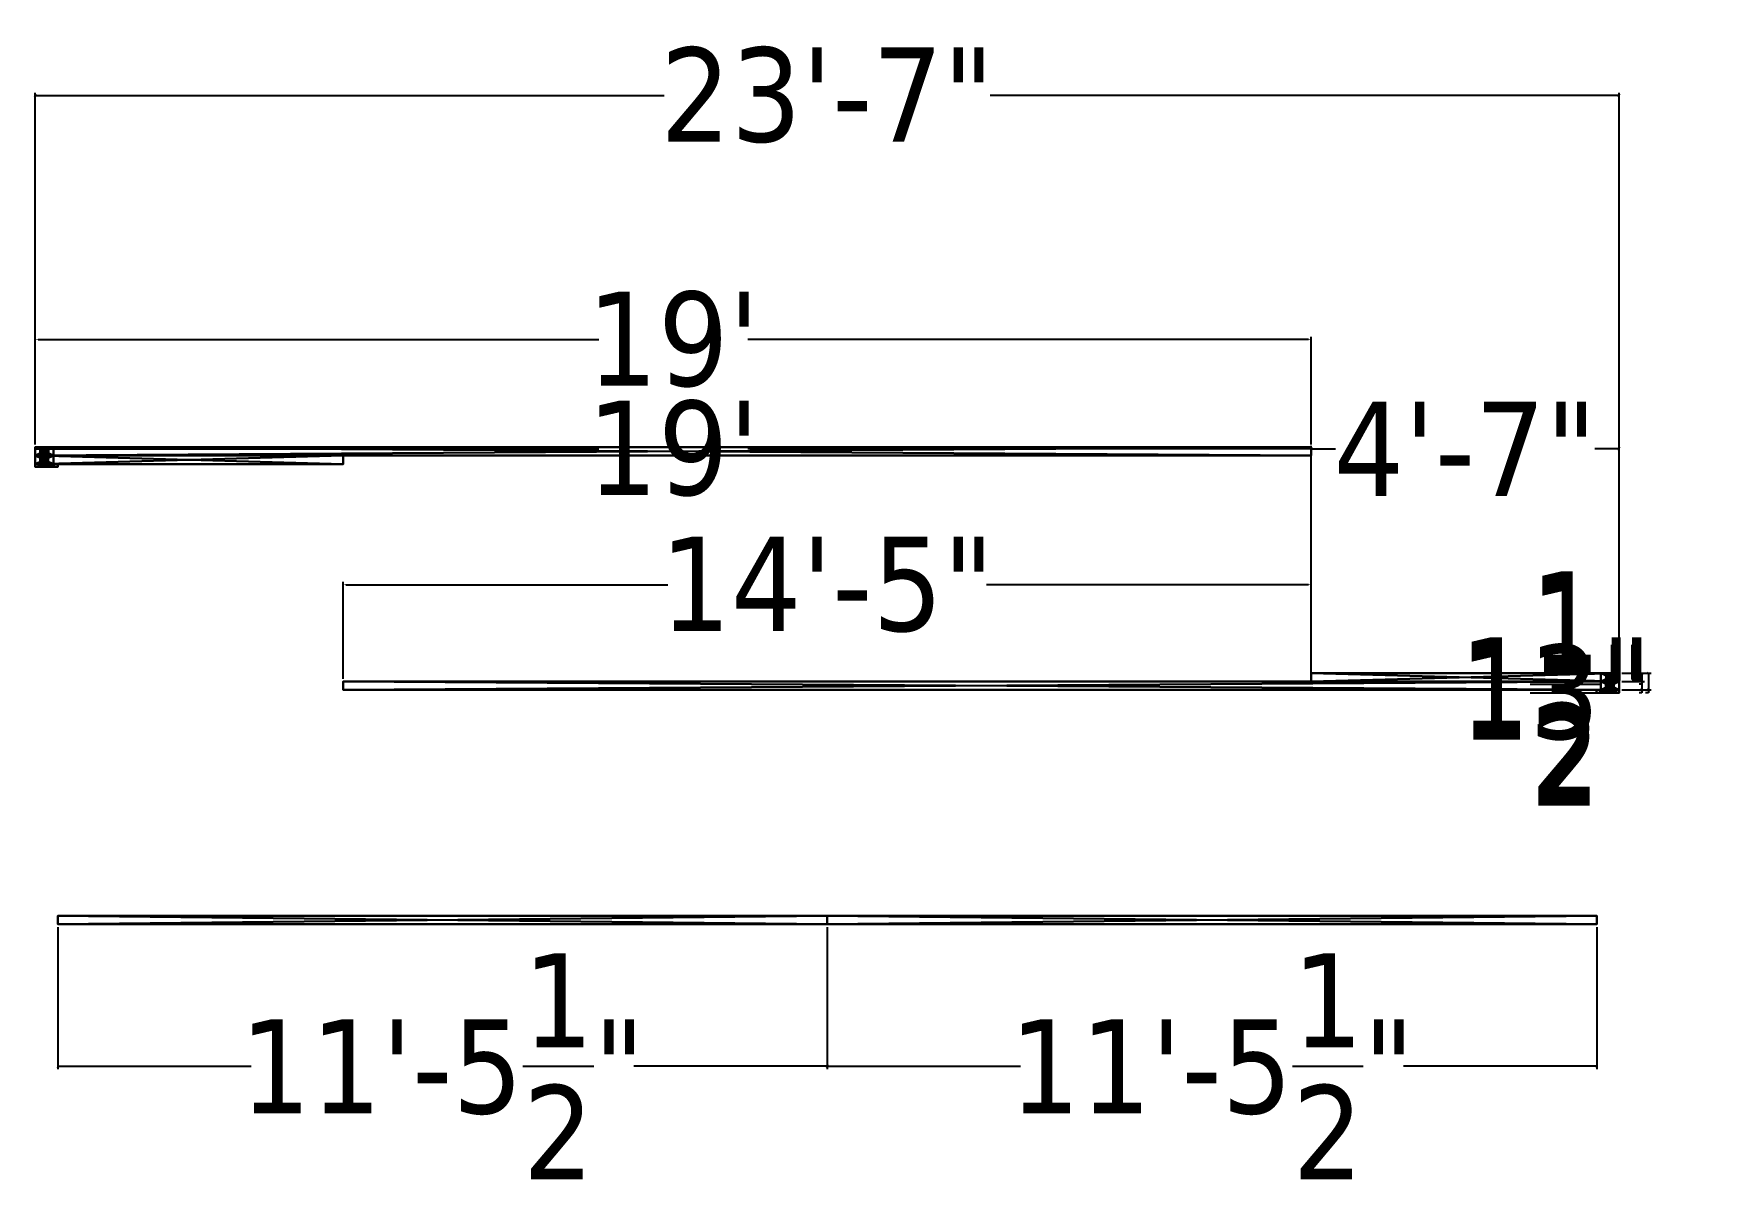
# Model space of a CAD drawing. Extents: x 0 to 301, y -46 to 159.
import ezdxf

# ---------------------------------------------------------------- set-up
doc = ezdxf.new("R2010")
doc.units = 0
doc.header["$MEASUREMENT"] = 0
doc.layers.get('0').update_dxf_attribs({"color": 13, "linetype": 'CONTINUOUS'})
doc.layers.get('DEFPOINTS').update_dxf_attribs({"linetype": 'CONTINUOUS'})
doc.layers.add('SCAFFOLDING', color=36, linetype='CONTINUOUS')
doc.styles.add('TAHOMA', font='Tahoma.ttf')
doc.dimstyles.new('DIMSTYLE1', dxfattribs={"dimtxt": 16.834525, "dimasz": 0.5, "dimexe": 0.5, "dimexo": 0.5, "dimgap": 0.1, "dimtad": 0, "dimtih": 1, "dimtoh": 1, "dimdec": 4, "dimzin": 0, "dimtxsty": 'TAHOMA', "dimblk": 'ARCHTICK', "dimcen": 0.09, "dimazin": 3, "dimtfac": 1, "dimtdec": 4, "dimtofl": 0, "dimtmove": 0, "dimatfit": 3, "dimtolj": 1, "dimtzin": 0})
doc.dimstyles.new('DIMSTYLE2', dxfattribs={"dimtxt": 16.834525, "dimasz": 0.5, "dimexe": 0.5, "dimexo": 0.5, "dimgap": 0.1, "dimtad": 0, "dimtih": 1, "dimtoh": 1, "dimdec": 4, "dimzin": 0, "dimtxsty": 'TAHOMA', "dimcen": 0.09, "dimazin": 3, "dimtfac": 1, "dimtdec": 4, "dimtofl": 0, "dimtmove": 0, "dimatfit": 3, "dimtolj": 1, "dimtzin": 0})

msp = doc.modelspace()

# ---------------------------------------------------------------- blocks, each defined once
blk = doc.blocks.new('BOLT')
at = {"layer": 'SCAFFOLDING', "color": 0, "extrusion": (0, 0, -1)}
blk.add_circle((-0.12, 0.12), 0.125, dxfattribs=at)
at = {"layer": 'SCAFFOLDING', "color": 0}
mesh = blk.add_polyface(dxfattribs=at)
corners = [(0, 0.09), (0, 0.16), (0, 0.12), (0.02, 0.06), (0.02, 0.19), (0.04, 0.04), (0.04, 0.21), (0.06, 0.02), (0.06, 0.23), (0.09, 0), (0.09, 0.25), (0.12, 0), (0.12, 0.25), (0.16, 0), (0.16, 0.25), (0.19, 0.02), (0.19, 0.23), (0.21, 0.04), (0.21, 0.21), (0.23, 0.06), (0.23, 0.19), (0.25, 0.09), (0.25, 0.16), (0.25, 0.12)]
mesh.append_faces([[corners[k] for k in face] for face in [(0, 1, 2), (22, 21, 23)]], dxfattribs={"vtx0": -1, "color": 0})
mesh.append_faces([[corners[k] for k in face] for face in [(1, 3, 4), (4, 5, 6), (6, 7, 8), (8, 9, 10), (10, 11, 12), (12, 13, 14), (14, 15, 16), (16, 17, 18), (18, 19, 20), (20, 21, 22)]], dxfattribs={"vtx0": -1, "vtx1": -1, "color": 0})
mesh.append_faces([[corners[k] for k in face] for face in [(1, 0, 3), (4, 3, 5), (6, 5, 7), (8, 7, 9), (10, 9, 11), (12, 11, 13), (14, 13, 15), (16, 15, 17), (18, 17, 19), (20, 19, 21)]], dxfattribs={"vtx0": -1, "vtx2": -1, "color": 0})
blk = doc.blocks.new('16__LUMBER')
at = {"layer": 'SCAFFOLDING', "color": 0}
for p, q in [((0, 1.5, 7.5), (228, 1.5, 7.5)), ((0, 0, 7.5), (0, 1.5, 7.5)), ((0, 0), (0, 1.5)), ((0, 1.5), (228, 1.5)), ((0, 1.5, 4.25), (0, 1.5, 7.5)), ((0, 0, 4.25), (0, 1.5, 4.25)), ((0, 0, 7.5), (0, 1.5, 7.5)), ((0, 1.5, 3.5), (3.25, 1.5, 3.5)), ((0, 0, 3.5), (0, 1.5, 3.5)), ((0, 0, 4.25), (0, 1.5, 4.25)), ((3.25, 1.5, 4.25), (0, 1.5, 4.25)), ((0, 0, 3.5), (0, 1.5, 3.5)), ((0, 1.5), (0, 1.5, 3.5)), ((0, 0), (0, 1.5)), ((0, 1.5), (228, 1.5)), ((0, 1.5), (0, 1.5, 3.5)), ((0, 1.5, 3.5), (3.25, 1.5, 3.5)), ((3.25, 1.5, 4.25), (0, 1.5, 4.25)), ((0, 1.5, 4.25), (0, 1.5, 7.5)), ((0, 1.5, 7.5), (228, 1.5, 7.5)), ((228, 0, 7.5), (0, 0, 7.5)), ((228, 0), (0, 0)), ((0, 0, 4.25), (0, 0, 7.5)), ((0, 0, 4.25), (0, 0, 7.5)), ((3.25, 0, 4.25), (0, 0, 4.25)), ((0, 0, 3.5), (3.25, 0, 3.5)), ((0, 0), (0, 0, 3.5)), ((228, 0), (0, 0)), ((228, 0, 7.5), (0, 0, 7.5)), ((0, 0, 3.5), (3.25, 0, 3.5)), ((3.25, 0, 4.25), (0, 0, 4.25)), ((0, 0), (0, 0, 3.5)), ((0.91, 0, 5.85), (0.91, 1.5, 5.85)), ((0.91, 0, 5.85), (0.91, 1.5, 5.85)), ((0.93, 0, 6.03), (0.93, 1.5, 6.03)), ((0.93, 0, 6.03), (0.93, 1.5, 6.03)), ((0.93, 0, 5.66), (0.93, 1.5, 5.66)), ((0.93, 0, 5.66), (0.93, 1.5, 5.66)), ((1, 0, 6.21), (1, 1.5, 6.21)), ((1, 0, 6.21), (1, 1.5, 6.21)), ((1, 0, 5.49), (1, 1.5, 5.49)), ((1, 0, 5.49), (1, 1.5, 5.49)), ((1.12, 0, 6.35), (1.12, 1.5, 6.35)), ((1.12, 0, 6.35), (1.12, 1.5, 6.35)), ((1.12, 0, 5.34), (1.12, 1.5, 5.34)), ((1.12, 0, 5.34), (1.12, 1.5, 5.34)), ((1.27, 0, 6.47), (1.27, 1.5, 6.47)), ((1.27, 0, 6.47), (1.27, 1.5, 6.47)), ((1.27, 0, 5.23), (1.27, 1.5, 5.23)), ((1.27, 0, 5.23), (1.27, 1.5, 5.23)), ((1.44, 0, 6.54), (1.44, 1.5, 6.54)), ((1.44, 0, 6.54), (1.44, 1.5, 6.54)), ((1.44, 0, 5.16), (1.44, 1.5, 5.16)), ((1.44, 0, 5.16), (1.44, 1.5, 5.16)), ((1.62, 0, 6.56), (1.62, 1.5, 6.56)), ((1.62, 0, 6.56), (1.62, 1.5, 6.56)), ((1.62, 0, 5.13), (1.62, 1.5, 5.13)), ((1.62, 0, 5.13), (1.62, 1.5, 5.13)), ((1.81, 0, 6.54), (1.81, 1.5, 6.54)), ((1.81, 0, 6.54), (1.81, 1.5, 6.54)), ((1.81, 0, 5.16), (1.81, 1.5, 5.16)), ((1.81, 0, 5.16), (1.81, 1.5, 5.16)), ((1.98, 0, 6.47), (1.98, 1.5, 6.47)), ((1.98, 0, 5.23), (1.98, 1.5, 5.23)), ((1.98, 0, 5.23), (1.98, 1.5, 5.23)), ((1.98, 0, 6.47), (1.98, 1.5, 6.47)), ((2.13, 0, 5.34), (2.13, 1.5, 5.34)), ((2.13, 0, 5.34), (2.13, 1.5, 5.34)), ((2.13, 0, 6.35), (2.13, 1.5, 6.35)), ((2.13, 0, 6.35), (2.13, 1.5, 6.35)), ((2.24, 0, 5.49), (2.24, 1.5, 5.49)), ((2.24, 0, 5.49), (2.24, 1.5, 5.49)), ((2.24, 0, 6.21), (2.24, 1.5, 6.21)), ((2.24, 0, 6.21), (2.24, 1.5, 6.21)), ((2.31, 0, 5.66), (2.31, 1.5, 5.66)), ((2.31, 0, 5.66), (2.31, 1.5, 5.66)), ((2.31, 0, 6.03), (2.31, 1.5, 6.03)), ((2.31, 0, 6.03), (2.31, 1.5, 6.03)), ((2.34, 0, 5.85), (2.34, 1.5, 5.85)), ((2.34, 0, 5.85), (2.34, 1.5, 5.85)), ((3.25, 0, 3.5), (3.25, 1.5, 3.5)), ((3.25, 0, 4.25), (3.25, 1.5, 4.25)), ((3.25, 1.5, 3.5), (3.25, 1.5, 4.25)), ((3.25, 0, 3.5), (3.25, 1.5, 3.5)), ((3.25, 0, 4.25), (3.25, 1.5, 4.25)), ((3.25, 1.5, 3.5), (3.25, 1.5, 4.25)), ((3.25, 0, 3.5), (3.25, 0, 4.25)), ((3.25, 0, 3.5), (3.25, 0, 4.25)), ((228, 1.5, 7.5), (228, 0, 7.5)), ((228, 1.5), (228, 0)), ((228, 1.5), (228, 0)), ((228, 1.5), (228, 1.5, 7.5)), ((228, 1.5, 7.5), (228, 0, 7.5)), ((228, 1.5), (228, 1.5, 7.5)), ((228, 0), (228, 0, 7.5)), ((228, 0), (228, 0, 7.5))]:
    blk.add_line(p, q, dxfattribs=at)
at = {"layer": 'SCAFFOLDING', "color": 0, "extrusion": (0, 1, 0)}
for centre in [(-1.62, 5.85, 1.5), (-1.62, 5.85, 1.5), (-1.62, 5.85, 1.5), (-1.62, 5.85, 1.5), (-1.62, 5.85, 1.5), (-1.62, 5.85, 1.5), (-1.62, 5.85, 1.5), (-1.62, 5.85, 1.5), (-1.62, 5.85, 1.5), (-1.62, 5.85, 1.5), (-1.62, 5.85, 1.5), (-1.62, 5.85, 1.5), (-1.62, 5.85, 1.5), (-1.62, 5.85, 1.5), (-1.62, 5.85, 1.5), (-1.62, 5.85, 1.5), (-1.62, 5.85, 1.5), (-1.62, 5.85, 1.5), (-1.62, 5.85, 1.5), (-1.62, 5.85, 1.5), (-1.62, 5.85, 1.5), (-1.62, 5.85, 1.5), (-1.62, 5.85, 1.5), (-1.62, 5.85, 1.5), (-1.62, 5.85, 1.5), (-1.62, 5.85), (-1.62, 5.85), (-1.62, 5.85), (-1.62, 5.85), (-1.62, 5.85), (-1.62, 5.85), (-1.62, 5.85), (-1.62, 5.85), (-1.62, 5.85), (-1.62, 5.85), (-1.62, 5.85), (-1.62, 5.85), (-1.62, 5.85), (-1.62, 5.85), (-1.62, 5.85), (-1.62, 5.85), (-1.62, 5.85), (-1.62, 5.85), (-1.62, 5.85), (-1.62, 5.85), (-1.62, 5.85), (-1.62, 5.85), (-1.62, 5.85), (-1.62, 5.85), (-1.62, 5.85)]:
    blk.add_circle(centre, 0.714, dxfattribs=at)
at = {"color": 0, "extrusion": (0, -1, 0)}
for p in [(56.38, 1.38), (56.38, 5.88), (64.38, 5.88), (72.38, 1.38), (80.38, 5.88), (88.38, 1.38), (96.38, 5.88), (104.38, 1.38), (112.38, 5.88), (120.38, 1.38), (128.38, 5.88), (136.38, 1.38), (144.38, 5.88), (152.38, 1.38), (160.38, 5.88), (168.38, 1.38), (176.38, 5.88), (184.38, 1.38), (192.38, 5.88), (200.38, 1.38), (208.38, 5.88), (216.38, 1.38), (224.38, 5.88), (226.13, 1.38)]:
    blk.add_blockref('BOLT', p, dxfattribs=at)
at = {"layer": 'SCAFFOLDING', "color": 0}
mesh = blk.add_polyface(dxfattribs=at)
corners = [(228, 0, 7.5), (0, 1.5, 7.5), (0, 0, 7.5), (228, 1.5, 7.5)]
mesh.append_faces([[corners[k] for k in face] for face in [(0, 1, 2), (1, 0, 3)]], dxfattribs={"vtx0": -1, "color": 0})
mesh = blk.add_polyface(dxfattribs=at)
corners = [(228, 1.5), (0, 0), (0, 1.5), (228, 0)]
mesh.append_faces([[corners[k] for k in face] for face in [(0, 1, 2), (1, 0, 3)]], dxfattribs={"vtx0": -1, "color": 0})
mesh = blk.add_polyface(dxfattribs=at)
corners = [(0, 1.5, 7.5), (0, 0, 4.25), (0, 0, 7.5), (0, 1.5, 4.25)]
mesh.append_faces([[corners[k] for k in face] for face in [(0, 1, 2), (1, 0, 3)]], dxfattribs={"vtx0": -1, "color": 0})
mesh = blk.add_polyface(dxfattribs=at)
corners = [(3.25, 0, 3.5), (0, 1.5, 3.5), (0, 0, 3.5), (3.25, 1.5, 3.5)]
mesh.append_faces([[corners[k] for k in face] for face in [(0, 1, 2), (1, 0, 3)]], dxfattribs={"vtx0": -1, "color": 0})
mesh = blk.add_polyface(dxfattribs=at)
corners = [(3.25, 1.5, 4.25), (0, 0, 4.25), (0, 1.5, 4.25), (3.25, 0, 4.25)]
mesh.append_faces([[corners[k] for k in face] for face in [(0, 1, 2), (1, 0, 3)]], dxfattribs={"vtx0": -1, "color": 0})
mesh = blk.add_polyface(dxfattribs=at)
corners = [(0, 1.5, 3.5), (0, 0), (0, 0, 3.5), (0, 1.5)]
mesh.append_faces([[corners[k] for k in face] for face in [(0, 1, 2), (1, 0, 3)]], dxfattribs={"vtx0": -1, "color": 0})
mesh = blk.add_polyface(dxfattribs=at)
corners = [(0, 1.5, 4.25), (1.27, 1.5, 5.23), (3.25, 1.5, 4.25), (1.12, 1.5, 5.34), (1, 1.5, 5.49), (0, 1.5, 7.5), (1.44, 1.5, 5.16), (1.62, 1.5, 5.13), (0.93, 1.5, 5.66), (0.91, 1.5, 5.85), (0.93, 1.5, 6.03), (1, 1.5, 6.21), (1.12, 1.5, 6.35), (1.27, 1.5, 6.47), (1.44, 1.5, 6.54), (1.62, 1.5, 6.56), (0, 1.5, 3.5), (228, 1.5), (0, 1.5), (3.25, 1.5, 3.5), (228, 1.5, 7.5), (1.81, 1.5, 5.16), (1.98, 1.5, 5.23), (2.13, 1.5, 5.34), (2.24, 1.5, 5.49), (2.31, 1.5, 5.66), (2.34, 1.5, 5.85), (2.31, 1.5, 6.03), (2.24, 1.5, 6.21), (2.13, 1.5, 6.35), (1.98, 1.5, 6.47), (1.81, 1.5, 6.54)]
mesh.append_faces([[corners[k] for k in face] for face in [(16, 17, 18)]], dxfattribs={"vtx0": -1, "color": 0})
mesh.append_faces([[corners[k] for k in face] for face in [(0, 1, 2), (1, 0, 3), (3, 0, 4), (4, 5, 8), (8, 5, 9), (9, 5, 10), (10, 5, 11), (11, 5, 12), (12, 5, 13), (13, 5, 14), (14, 5, 15), (17, 19, 20), (20, 15, 5)]], dxfattribs={"vtx0": -1, "vtx1": -1, "color": 0})
mesh.append_faces([[corners[k] for k in face] for face in [(20, 2, 7)]], dxfattribs={"vtx0": -1, "vtx1": -1, "vtx2": -1, "color": 0})
mesh.append_faces([[corners[k] for k in face] for face in [(4, 0, 5), (2, 1, 6), (2, 6, 7), (17, 16, 19), (20, 19, 2), (20, 7, 21), (20, 21, 22), (20, 22, 23), (20, 23, 24), (20, 24, 25), (20, 25, 26), (20, 26, 27), (20, 27, 28), (20, 28, 29), (20, 29, 30), (20, 30, 31), (20, 31, 15)]], dxfattribs={"vtx0": -1, "vtx2": -1, "color": 0})
mesh = blk.add_polyface(dxfattribs=at)
corners = [(0, 0), (56.5, 0, 1.38), (0, 0, 3.5), (56.47, 0, 1.38), (56.44, 0, 1.39), (56.41, 0, 1.41), (56.39, 0, 1.44), (56.38, 0, 1.47), (56.38, 0, 1.5), (56.38, 0, 1.53), (56.39, 0, 1.56), (56.41, 0, 1.59), (56.44, 0, 1.61), (56.47, 0, 1.62), (56.5, 0, 1.62), (3.25, 0, 3.5), (0, 0, 4.25), (1, 0, 5.49), (0, 0, 7.5), (1.12, 0, 5.34), (1.27, 0, 5.23), (1.44, 0, 5.16), (1.62, 0, 5.13), (0.93, 0, 5.66), (0.91, 0, 5.85), (0.93, 0, 6.03), (1, 0, 6.21), (1.12, 0, 6.35), (1.27, 0, 6.47), (1.44, 0, 6.54), (1.62, 0, 6.56), (2.34, 0, 5.85), (56.5, 0, 5.88), (2.31, 0, 6.03), (56.47, 0, 5.88), (56.44, 0, 5.89), (56.41, 0, 5.91), (56.39, 0, 5.94), (56.38, 0, 5.97), (56.38, 0, 6), (56.38, 0, 6.03), (56.39, 0, 6.06), (2.24, 0, 6.21), (56.41, 0, 6.09), (56.44, 0, 6.11), (56.47, 0, 6.12), (56.5, 0, 6.12)]
mesh.append_faces([[corners[k] for k in face] for face in [(0, 1, 2), (2, 14, 15), (16, 17, 18), (17, 16, 19), (19, 16, 20), (20, 16, 21), (21, 16, 22), (31, 32, 33), (33, 41, 42)]], dxfattribs={"vtx0": -1, "vtx1": -1, "color": 0})
mesh.append_faces([[corners[k] for k in face] for face in [(2, 1, 3), (2, 3, 4), (2, 4, 5), (2, 5, 6), (2, 6, 7), (2, 7, 8), (2, 8, 9), (2, 9, 10), (2, 10, 11), (2, 11, 12), (2, 12, 13), (2, 13, 14), (18, 17, 23), (18, 23, 24), (18, 24, 25), (18, 25, 26), (18, 26, 27), (18, 27, 28), (18, 28, 29), (18, 29, 30), (33, 32, 34), (33, 34, 35), (33, 35, 36), (33, 36, 37), (33, 37, 38), (33, 38, 39), (33, 39, 40), (33, 40, 41), (42, 41, 43), (42, 43, 44), (42, 44, 45), (42, 45, 46)]], dxfattribs={"vtx0": -1, "vtx2": -1, "color": 0})
mesh = blk.add_polyface(dxfattribs=at)
corners = [(56.5, 0, 1.38), (88.5, 0, 1.38), (72.5, 0, 1.38), (72.47, 0, 1.38), (56.53, 0, 1.38), (72.44, 0, 1.39), (56.56, 0, 1.39), (72.41, 0, 1.41), (56.61, 0, 1.56), (72.39, 0, 1.56), (72.41, 0, 1.59), (56.59, 0, 1.59), (72.44, 0, 1.61), (56.56, 0, 1.61), (72.47, 0, 1.62), (56.53, 0, 1.62), (72.5, 0, 1.62), (3.25, 0, 4.25), (224.5, 0, 5.88), (0, 0, 4.25), (1.62, 0, 5.13), (1.81, 0, 5.16), (1.98, 0, 5.23), (2.13, 0, 5.34), (2.24, 0, 5.49), (2.31, 0, 5.66), (2.34, 0, 5.85), (56.5, 0, 5.88), (80.5, 0, 5.88), (64.5, 0, 5.88), (80.47, 0, 5.88), (64.53, 0, 5.88), (80.44, 0, 5.89), (64.56, 0, 5.89), (80.41, 0, 5.91), (64.59, 0, 5.91), (80.39, 0, 5.94), (64.61, 0, 5.94), (80.38, 0, 5.97), (64.62, 0, 5.97), (80.38, 0, 6), (64.63, 0, 6), (80.38, 0, 6.03), (64.62, 0, 6.03), (80.39, 0, 6.06), (64.61, 0, 6.06), (80.41, 0, 6.09), (64.59, 0, 6.09), (80.44, 0, 6.11), (64.56, 0, 6.11), (80.47, 0, 6.12), (64.53, 0, 6.12), (80.5, 0, 6.12), (64.5, 0, 6.12)]
mesh.append_faces([[corners[k] for k in face] for face in [(3, 0, 2), (17, 18, 19), (20, 18, 21), (21, 18, 22), (22, 18, 23), (23, 18, 24), (24, 18, 25), (25, 18, 26), (30, 29, 28), (29, 30, 31), (31, 32, 33), (33, 34, 35), (35, 36, 37), (37, 38, 39), (39, 40, 41), (41, 42, 43), (43, 44, 45), (45, 46, 47), (47, 48, 49), (49, 50, 51), (51, 52, 53)]], dxfattribs={"vtx0": -1, "vtx1": -1, "color": 0})
mesh.append_faces([[corners[k] for k in face] for face in [(0, 1, 2), (19, 18, 20), (27, 28, 29)]], dxfattribs={"vtx0": -1, "vtx1": -1, "vtx2": -1, "color": 0})
mesh.append_faces([[corners[k] for k in face] for face in [(4, 3, 5), (6, 5, 7), (8, 9, 10), (11, 10, 12), (13, 12, 14), (15, 14, 16), (31, 30, 32), (33, 32, 34), (35, 34, 36), (37, 36, 38), (39, 38, 40), (41, 40, 42), (43, 42, 44), (45, 44, 46), (47, 46, 48), (49, 48, 50), (51, 50, 52)]], dxfattribs={"vtx0": -1, "vtx2": -1, "color": 0})
mesh = blk.add_polyface(dxfattribs=at)
corners = [(56.5, 0, 1.38), (104.5, 0, 1.38), (88.5, 0, 1.38), (88.47, 0, 1.38), (72.5, 0, 1.38), (72.53, 0, 1.38), (88.44, 0, 1.39), (72.56, 0, 1.39), (88.41, 0, 1.41), (72.59, 0, 1.41), (88.39, 0, 1.44), (72.61, 0, 1.44), (88.38, 0, 1.47), (72.62, 0, 1.47), (88.38, 0, 1.5), (72.63, 0, 1.5), (88.38, 0, 1.53), (72.62, 0, 1.53), (88.39, 0, 1.56), (72.61, 0, 1.56), (88.41, 0, 1.59), (72.59, 0, 1.59), (88.44, 0, 1.61), (72.56, 0, 1.61), (88.47, 0, 1.62), (72.53, 0, 1.62), (88.5, 0, 1.62), (72.5, 0, 1.62), (3.25, 0, 3.5), (224.5, 0, 5.88), (3.25, 0, 4.25), (2.24, 0, 6.21), (228, 0, 7.5), (2.13, 0, 6.35), (1.98, 0, 6.47), (1.81, 0, 6.54), (1.62, 0, 6.56), (0, 0, 7.5), (56.5, 0, 5.88), (96.5, 0, 5.88), (80.5, 0, 5.88), (96.47, 0, 5.88), (80.53, 0, 5.88), (96.44, 0, 5.89), (80.56, 0, 5.89), (96.41, 0, 5.91), (80.59, 0, 5.91), (96.39, 0, 5.94), (80.61, 0, 5.94), (96.38, 0, 5.97), (80.62, 0, 5.97), (80.61, 0, 6.06), (96.41, 0, 6.09), (80.59, 0, 6.09), (96.44, 0, 6.11), (80.56, 0, 6.11), (96.47, 0, 6.12), (80.53, 0, 6.12), (96.5, 0, 6.12), (80.5, 0, 6.12)]
mesh.append_faces([[corners[k] for k in face] for face in [(3, 4, 2), (4, 3, 5), (5, 6, 7), (7, 8, 9), (9, 10, 11), (11, 12, 13), (13, 14, 15), (15, 16, 17), (17, 18, 19), (19, 20, 21), (21, 22, 23), (23, 24, 25), (25, 26, 27), (28, 29, 30), (31, 32, 33), (33, 32, 34), (34, 32, 35), (35, 32, 36), (37, 36, 32), (40, 41, 42), (42, 43, 44), (44, 45, 46), (46, 47, 48), (48, 49, 50), (51, 52, 53), (53, 54, 55), (55, 56, 57), (57, 58, 59)]], dxfattribs={"vtx0": -1, "vtx1": -1, "color": 0})
mesh.append_faces([[corners[k] for k in face] for face in [(0, 1, 2), (38, 39, 40)]], dxfattribs={"vtx0": -1, "vtx1": -1, "vtx2": -1, "color": 0})
mesh.append_faces([[corners[k] for k in face] for face in [(5, 3, 6), (7, 6, 8), (9, 8, 10), (11, 10, 12), (13, 12, 14), (15, 14, 16), (17, 16, 18), (19, 18, 20), (21, 20, 22), (23, 22, 24), (25, 24, 26)]], dxfattribs={"vtx0": -1, "vtx2": -1, "color": 0})
mesh = blk.add_polyface(dxfattribs=at)
corners = [(56.5, 0, 1.38), (0, 0), (226.25, 0, 1.38), (120.5, 0, 1.38), (104.5, 0, 1.38), (88.5, 0, 1.38), (104.47, 0, 1.38), (88.53, 0, 1.38), (104.44, 0, 1.39), (88.56, 0, 1.39), (104.41, 0, 1.41), (88.59, 0, 1.41), (104.39, 0, 1.44), (88.61, 0, 1.44), (104.38, 0, 1.47), (88.62, 0, 1.47), (104.38, 0, 1.5), (88.63, 0, 1.5), (104.38, 0, 1.53), (88.62, 0, 1.53), (104.39, 0, 1.56), (88.61, 0, 1.56), (104.41, 0, 1.59), (88.59, 0, 1.59), (104.44, 0, 1.61), (88.56, 0, 1.61), (104.47, 0, 1.62), (88.53, 0, 1.62), (104.5, 0, 1.62), (88.5, 0, 1.62), (56.5, 0, 1.62), (224.5, 0, 5.88), (3.25, 0, 3.5), (56.5, 0, 6.12), (228, 0, 7.5), (2.24, 0, 6.21), (56.5, 0, 5.88), (2.34, 0, 5.85), (112.5, 0, 5.88), (96.5, 0, 5.88), (96.47, 0, 5.88), (80.5, 0, 5.88), (80.53, 0, 5.88), (96.44, 0, 5.89), (80.56, 0, 5.89), (96.41, 0, 5.91), (80.59, 0, 5.91), (96.39, 0, 5.94), (80.61, 0, 5.94), (96.38, 0, 5.97), (80.62, 0, 5.97), (96.38, 0, 6), (80.63, 0, 6), (96.38, 0, 6.03), (80.62, 0, 6.03), (96.39, 0, 6.06), (80.61, 0, 6.06), (96.41, 0, 6.09), (80.59, 0, 6.09), (96.44, 0, 6.11), (80.56, 0, 6.11), (96.47, 0, 6.12), (80.53, 0, 6.12), (96.5, 0, 6.12)]
mesh.append_faces([[corners[k] for k in face] for face in [(5, 6, 7), (7, 8, 9), (9, 10, 11), (11, 12, 13), (13, 14, 15), (15, 16, 17), (17, 18, 19), (19, 20, 21), (21, 22, 23), (23, 24, 25), (25, 26, 27), (27, 28, 29), (40, 41, 39), (50, 51, 52), (52, 53, 54), (54, 55, 56)]], dxfattribs={"vtx0": -1, "vtx1": -1, "color": 0})
mesh.append_faces([[corners[k] for k in face] for face in [(0, 1, 2), (0, 3, 4), (30, 31, 32), (33, 34, 35), (36, 37, 31), (36, 38, 39)]], dxfattribs={"vtx0": -1, "vtx1": -1, "vtx2": -1, "color": 0})
mesh.append_faces([[corners[k] for k in face] for face in [(7, 6, 8), (9, 8, 10), (11, 10, 12), (13, 12, 14), (15, 14, 16), (17, 16, 18), (19, 18, 20), (21, 20, 22), (42, 40, 43), (44, 43, 45), (46, 45, 47), (48, 47, 49), (50, 49, 51), (52, 51, 53), (54, 53, 55), (56, 55, 57), (58, 57, 59), (60, 59, 61), (62, 61, 63)]], dxfattribs={"vtx0": -1, "vtx2": -1, "color": 0})
mesh = blk.add_polyface(dxfattribs=at)
corners = [(56.5, 0, 1.38), (216.5, 0, 1.38), (200.5, 0, 1.38), (136.53, 0, 1.62), (152.47, 0, 1.62), (152.5, 0, 1.62), (152.5, 0, 1.38), (168.47, 0, 1.38), (152.53, 0, 1.38), (168.44, 0, 1.39), (152.56, 0, 1.39), (168.41, 0, 1.41), (152.59, 0, 1.41), (168.39, 0, 1.44), (152.61, 0, 1.44), (168.38, 0, 1.47), (152.62, 0, 1.47), (168.38, 0, 1.5), (152.63, 0, 1.5), (152.62, 0, 1.53), (168.39, 0, 1.56), (152.61, 0, 1.56), (168.41, 0, 1.59), (152.59, 0, 1.59), (168.44, 0, 1.61), (152.56, 0, 1.61), (168.47, 0, 1.62), (152.53, 0, 1.62), (168.5, 0, 1.62), (228, 0), (226.25, 0, 1.38), (0, 0), (120.5, 0, 1.62), (224.5, 0, 5.88), (104.5, 0, 1.62), (128.5, 0, 6.12), (228, 0, 7.5), (112.5, 0, 6.12), (56.5, 0, 5.88), (208.5, 0, 5.88), (192.5, 0, 5.88), (160.47, 0, 5.88), (144.5, 0, 5.88), (160.5, 0, 5.88), (144.53, 0, 5.88), (160.44, 0, 5.89), (144.56, 0, 5.89), (160.41, 0, 5.91), (144.59, 0, 5.91), (160.39, 0, 5.94), (144.61, 0, 5.94), (160.38, 0, 5.97), (144.62, 0, 5.97), (160.38, 0, 6), (144.63, 0, 6), (160.38, 0, 6.03), (144.62, 0, 6.03), (160.39, 0, 6.06), (144.61, 0, 6.06), (160.41, 0, 6.09), (144.59, 0, 6.09), (160.44, 0, 6.11), (144.56, 0, 6.11), (160.47, 0, 6.12), (144.53, 0, 6.12), (160.5, 0, 6.12), (144.5, 0, 6.12)]
mesh.append_faces([[corners[k] for k in face] for face in [(6, 7, 8), (8, 9, 10), (10, 11, 12), (12, 13, 14), (14, 15, 16), (16, 17, 18), (19, 20, 21), (21, 22, 23), (23, 24, 25), (25, 26, 27), (27, 28, 5), (29, 30, 31), (41, 42, 43), (42, 41, 44), (44, 45, 46), (46, 47, 48), (48, 49, 50), (50, 51, 52), (52, 53, 54), (54, 55, 56), (56, 57, 58), (58, 59, 60), (60, 61, 62), (62, 63, 64), (64, 65, 66)]], dxfattribs={"vtx0": -1, "vtx1": -1, "color": 0})
mesh.append_faces([[corners[k] for k in face] for face in [(0, 1, 2), (32, 33, 34), (35, 36, 37), (38, 39, 40)]], dxfattribs={"vtx0": -1, "vtx1": -1, "vtx2": -1, "color": 0})
mesh.append_faces([[corners[k] for k in face] for face in [(3, 4, 5), (44, 41, 45), (46, 45, 47), (48, 47, 49), (50, 49, 51), (52, 51, 53), (54, 53, 55), (56, 55, 57), (58, 57, 59), (60, 59, 61), (62, 61, 63), (64, 63, 65)]], dxfattribs={"vtx0": -1, "vtx2": -1, "color": 0})
mesh = blk.add_polyface(dxfattribs=at)
corners = [(0.91, 1.5, 5.85), (0.93, 0, 6.03), (0.91, 0, 5.85), (0.93, 1.5, 6.03)]
mesh.append_faces([[corners[k] for k in face] for face in [(0, 1, 2), (1, 0, 3)]], dxfattribs={"vtx0": -1, "color": 0})
mesh = blk.add_polyface(dxfattribs=at)
corners = [(0.93, 1.5, 5.66), (0.91, 0, 5.85), (0.93, 0, 5.66), (0.91, 1.5, 5.85)]
mesh.append_faces([[corners[k] for k in face] for face in [(0, 1, 2), (1, 0, 3)]], dxfattribs={"vtx0": -1, "color": 0})
mesh = blk.add_polyface(dxfattribs=at)
corners = [(0.93, 1.5, 6.03), (1, 0, 6.21), (0.93, 0, 6.03), (1, 1.5, 6.21)]
mesh.append_faces([[corners[k] for k in face] for face in [(0, 1, 2), (1, 0, 3)]], dxfattribs={"vtx0": -1, "color": 0})
mesh = blk.add_polyface(dxfattribs=at)
corners = [(1, 1.5, 5.49), (0.93, 0, 5.66), (1, 0, 5.49), (0.93, 1.5, 5.66)]
mesh.append_faces([[corners[k] for k in face] for face in [(0, 1, 2), (1, 0, 3)]], dxfattribs={"vtx0": -1, "color": 0})
mesh = blk.add_polyface(dxfattribs=at)
corners = [(1, 1.5, 6.21), (1.12, 0, 6.35), (1, 0, 6.21), (1.12, 1.5, 6.35)]
mesh.append_faces([[corners[k] for k in face] for face in [(0, 1, 2), (1, 0, 3)]], dxfattribs={"vtx0": -1, "color": 0})
mesh = blk.add_polyface(dxfattribs=at)
corners = [(1.12, 1.5, 5.34), (1, 0, 5.49), (1.12, 0, 5.34), (1, 1.5, 5.49)]
mesh.append_faces([[corners[k] for k in face] for face in [(0, 1, 2), (1, 0, 3)]], dxfattribs={"vtx0": -1, "color": 0})
mesh = blk.add_polyface(dxfattribs=at)
corners = [(1.27, 1.5, 6.47), (1.12, 0, 6.35), (1.12, 1.5, 6.35), (1.27, 0, 6.47)]
mesh.append_faces([[corners[k] for k in face] for face in [(0, 1, 2), (1, 0, 3)]], dxfattribs={"vtx0": -1, "color": 0})
mesh = blk.add_polyface(dxfattribs=at)
corners = [(1.27, 0, 5.23), (1.12, 1.5, 5.34), (1.12, 0, 5.34), (1.27, 1.5, 5.23)]
mesh.append_faces([[corners[k] for k in face] for face in [(0, 1, 2), (1, 0, 3)]], dxfattribs={"vtx0": -1, "color": 0})
mesh = blk.add_polyface(dxfattribs=at)
corners = [(1.44, 1.5, 6.54), (1.27, 0, 6.47), (1.27, 1.5, 6.47), (1.44, 0, 6.54)]
mesh.append_faces([[corners[k] for k in face] for face in [(0, 1, 2), (1, 0, 3)]], dxfattribs={"vtx0": -1, "color": 0})
mesh = blk.add_polyface(dxfattribs=at)
corners = [(1.44, 0, 5.16), (1.27, 1.5, 5.23), (1.27, 0, 5.23), (1.44, 1.5, 5.16)]
mesh.append_faces([[corners[k] for k in face] for face in [(0, 1, 2), (1, 0, 3)]], dxfattribs={"vtx0": -1, "color": 0})
mesh = blk.add_polyface(dxfattribs=at)
corners = [(1.62, 1.5, 6.56), (1.44, 0, 6.54), (1.44, 1.5, 6.54), (1.62, 0, 6.56)]
mesh.append_faces([[corners[k] for k in face] for face in [(0, 1, 2), (1, 0, 3)]], dxfattribs={"vtx0": -1, "color": 0})
mesh = blk.add_polyface(dxfattribs=at)
corners = [(1.62, 0, 5.13), (1.44, 1.5, 5.16), (1.44, 0, 5.16), (1.62, 1.5, 5.13)]
mesh.append_faces([[corners[k] for k in face] for face in [(0, 1, 2), (1, 0, 3)]], dxfattribs={"vtx0": -1, "color": 0})
mesh = blk.add_polyface(dxfattribs=at)
corners = [(1.81, 1.5, 6.54), (1.62, 0, 6.56), (1.62, 1.5, 6.56), (1.81, 0, 6.54)]
mesh.append_faces([[corners[k] for k in face] for face in [(0, 1, 2), (1, 0, 3)]], dxfattribs={"vtx0": -1, "color": 0})
mesh = blk.add_polyface(dxfattribs=at)
corners = [(1.81, 0, 5.16), (1.62, 1.5, 5.13), (1.62, 0, 5.13), (1.81, 1.5, 5.16)]
mesh.append_faces([[corners[k] for k in face] for face in [(0, 1, 2), (1, 0, 3)]], dxfattribs={"vtx0": -1, "color": 0})
mesh = blk.add_polyface(dxfattribs=at)
corners = [(1.98, 1.5, 6.47), (1.81, 0, 6.54), (1.81, 1.5, 6.54), (1.98, 0, 6.47)]
mesh.append_faces([[corners[k] for k in face] for face in [(0, 1, 2), (1, 0, 3)]], dxfattribs={"vtx0": -1, "color": 0})
mesh = blk.add_polyface(dxfattribs=at)
corners = [(1.98, 0, 5.23), (1.81, 1.5, 5.16), (1.81, 0, 5.16), (1.98, 1.5, 5.23)]
mesh.append_faces([[corners[k] for k in face] for face in [(0, 1, 2), (1, 0, 3)]], dxfattribs={"vtx0": -1, "color": 0})
mesh = blk.add_polyface(dxfattribs=at)
corners = [(2.13, 0, 5.34), (1.98, 1.5, 5.23), (1.98, 0, 5.23), (2.13, 1.5, 5.34)]
mesh.append_faces([[corners[k] for k in face] for face in [(0, 1, 2), (1, 0, 3)]], dxfattribs={"vtx0": -1, "color": 0})
mesh = blk.add_polyface(dxfattribs=at)
corners = [(2.13, 1.5, 6.35), (1.98, 0, 6.47), (1.98, 1.5, 6.47), (2.13, 0, 6.35)]
mesh.append_faces([[corners[k] for k in face] for face in [(0, 1, 2), (1, 0, 3)]], dxfattribs={"vtx0": -1, "color": 0})
mesh = blk.add_polyface(dxfattribs=at)
corners = [(2.24, 1.5, 5.49), (2.13, 0, 5.34), (2.24, 0, 5.49), (2.13, 1.5, 5.34)]
mesh.append_faces([[corners[k] for k in face] for face in [(0, 1, 2), (1, 0, 3)]], dxfattribs={"vtx0": -1, "color": 0})
mesh = blk.add_polyface(dxfattribs=at)
corners = [(2.13, 1.5, 6.35), (2.24, 0, 6.21), (2.13, 0, 6.35), (2.24, 1.5, 6.21)]
mesh.append_faces([[corners[k] for k in face] for face in [(0, 1, 2), (1, 0, 3)]], dxfattribs={"vtx0": -1, "color": 0})
mesh = blk.add_polyface(dxfattribs=at)
corners = [(2.31, 1.5, 5.66), (2.24, 0, 5.49), (2.31, 0, 5.66), (2.24, 1.5, 5.49)]
mesh.append_faces([[corners[k] for k in face] for face in [(0, 1, 2), (1, 0, 3)]], dxfattribs={"vtx0": -1, "color": 0})
mesh = blk.add_polyface(dxfattribs=at)
corners = [(2.24, 1.5, 6.21), (2.31, 0, 6.03), (2.24, 0, 6.21), (2.31, 1.5, 6.03)]
mesh.append_faces([[corners[k] for k in face] for face in [(0, 1, 2), (1, 0, 3)]], dxfattribs={"vtx0": -1, "color": 0})
mesh = blk.add_polyface(dxfattribs=at)
corners = [(2.34, 1.5, 5.85), (2.31, 0, 5.66), (2.34, 0, 5.85), (2.31, 1.5, 5.66)]
mesh.append_faces([[corners[k] for k in face] for face in [(0, 1, 2), (1, 0, 3)]], dxfattribs={"vtx0": -1, "color": 0})
mesh = blk.add_polyface(dxfattribs=at)
corners = [(2.31, 1.5, 6.03), (2.34, 0, 5.85), (2.31, 0, 6.03), (2.34, 1.5, 5.85)]
mesh.append_faces([[corners[k] for k in face] for face in [(0, 1, 2), (1, 0, 3)]], dxfattribs={"vtx0": -1, "color": 0})
mesh = blk.add_polyface(dxfattribs=at)
corners = [(3.25, 1.5, 4.25), (3.25, 0, 3.5), (3.25, 0, 4.25), (3.25, 1.5, 3.5)]
mesh.append_faces([[corners[k] for k in face] for face in [(0, 1, 2), (1, 0, 3)]], dxfattribs={"vtx0": -1, "color": 0})
mesh = blk.add_polyface(dxfattribs=at)
corners = [(56.5, 0, 1.38), (72.47, 0, 1.38), (56.53, 0, 1.38), (72.44, 0, 1.39), (56.56, 0, 1.39), (72.41, 0, 1.41), (56.59, 0, 1.41), (72.39, 0, 1.44), (56.61, 0, 1.44), (72.38, 0, 1.47), (56.62, 0, 1.47), (72.38, 0, 1.5), (56.63, 0, 1.5), (72.38, 0, 1.53), (56.62, 0, 1.53), (72.39, 0, 1.56), (56.61, 0, 1.56), (72.41, 0, 1.59), (56.59, 0, 1.59), (72.44, 0, 1.61), (56.56, 0, 1.61), (72.47, 0, 1.62), (56.53, 0, 1.62), (72.5, 0, 1.62), (56.5, 0, 1.62), (64.47, 0, 5.88), (56.5, 0, 5.88), (64.5, 0, 5.88), (56.53, 0, 5.88), (64.44, 0, 5.89), (56.56, 0, 5.89), (64.41, 0, 5.91), (56.59, 0, 5.91), (64.39, 0, 5.94), (56.61, 0, 5.94), (64.38, 0, 5.97), (56.62, 0, 5.97), (64.38, 0, 6), (56.63, 0, 6), (64.38, 0, 6.03), (56.62, 0, 6.03), (64.39, 0, 6.06), (56.61, 0, 6.06), (64.41, 0, 6.09), (56.59, 0, 6.09), (64.44, 0, 6.11), (56.56, 0, 6.11), (64.47, 0, 6.12), (56.53, 0, 6.12), (64.5, 0, 6.12), (56.5, 0, 6.12)]
mesh.append_faces([[corners[k] for k in face] for face in [(0, 1, 2), (2, 3, 4), (4, 5, 6), (6, 7, 8), (8, 9, 10), (10, 11, 12), (12, 13, 14), (14, 15, 16), (16, 17, 18), (18, 19, 20), (20, 21, 22), (22, 23, 24), (25, 26, 27), (26, 25, 28), (28, 29, 30), (30, 31, 32), (32, 33, 34), (34, 35, 36), (36, 37, 38), (38, 39, 40), (40, 41, 42), (42, 43, 44), (44, 45, 46), (46, 47, 48), (48, 49, 50)]], dxfattribs={"vtx0": -1, "vtx1": -1, "color": 0})
mesh.append_faces([[corners[k] for k in face] for face in [(6, 5, 7), (8, 7, 9), (10, 9, 11), (12, 11, 13), (14, 13, 15), (28, 25, 29), (30, 29, 31), (32, 31, 33), (34, 33, 35), (36, 35, 37), (38, 37, 39), (40, 39, 41), (42, 41, 43), (44, 43, 45), (46, 45, 47), (48, 47, 49)]], dxfattribs={"vtx0": -1, "vtx2": -1, "color": 0})
mesh = blk.add_polyface(dxfattribs=at)
corners = [(56.5, 0, 1.38), (136.5, 0, 1.38), (120.5, 0, 1.38), (104.47, 0, 1.38), (88.5, 0, 1.38), (104.5, 0, 1.38), (88.59, 0, 1.59), (104.41, 0, 1.59), (104.44, 0, 1.61), (88.56, 0, 1.61), (104.47, 0, 1.62), (88.53, 0, 1.62), (104.5, 0, 1.62), (120.47, 0, 1.38), (104.53, 0, 1.38), (120.44, 0, 1.39), (104.56, 0, 1.39), (120.41, 0, 1.41), (104.59, 0, 1.41), (120.39, 0, 1.44), (104.61, 0, 1.44), (120.38, 0, 1.47), (104.62, 0, 1.47), (120.38, 0, 1.5), (104.63, 0, 1.5), (104.61, 0, 1.56), (120.41, 0, 1.59), (104.59, 0, 1.59), (120.44, 0, 1.61), (104.56, 0, 1.61), (120.47, 0, 1.62), (104.53, 0, 1.62), (120.5, 0, 1.62), (56.5, 0, 5.88), (144.5, 0, 5.88), (128.5, 0, 5.88), (112.5, 0, 5.88), (112.47, 0, 5.88), (96.5, 0, 5.88), (96.53, 0, 5.88), (112.44, 0, 5.89), (96.56, 0, 5.89), (112.41, 0, 5.91), (96.59, 0, 5.91), (112.39, 0, 5.94), (96.61, 0, 5.94), (112.38, 0, 5.97), (96.62, 0, 5.97), (112.38, 0, 6), (96.63, 0, 6), (112.38, 0, 6.03), (96.62, 0, 6.03), (112.39, 0, 6.06), (96.61, 0, 6.06), (112.41, 0, 6.09), (96.59, 0, 6.09), (112.44, 0, 6.11), (96.56, 0, 6.11), (112.47, 0, 6.12), (96.53, 0, 6.12), (112.5, 0, 6.12), (96.5, 0, 6.12)]
mesh.append_faces([[corners[k] for k in face] for face in [(3, 4, 5), (5, 13, 14), (14, 15, 16), (16, 17, 18), (18, 19, 20), (20, 21, 22), (22, 23, 24), (25, 26, 27), (27, 28, 29), (29, 30, 31), (31, 32, 12), (37, 38, 36), (38, 37, 39), (39, 40, 41), (41, 42, 43), (43, 44, 45), (45, 46, 47), (47, 48, 49), (49, 50, 51), (51, 52, 53), (53, 54, 55), (55, 56, 57), (57, 58, 59), (59, 60, 61)]], dxfattribs={"vtx0": -1, "vtx1": -1, "color": 0})
mesh.append_faces([[corners[k] for k in face] for face in [(0, 1, 2), (33, 34, 35), (33, 35, 36)]], dxfattribs={"vtx0": -1, "vtx1": -1, "vtx2": -1, "color": 0})
mesh.append_faces([[corners[k] for k in face] for face in [(6, 7, 8), (9, 8, 10), (11, 10, 12), (39, 37, 40), (41, 40, 42), (43, 42, 44), (45, 44, 46), (47, 46, 48), (49, 48, 50), (51, 50, 52), (53, 52, 54), (55, 54, 56), (57, 56, 58), (59, 58, 60)]], dxfattribs={"vtx0": -1, "vtx2": -1, "color": 0})
mesh = blk.add_polyface(dxfattribs=at)
corners = [(56.5, 0, 1.38), (152.5, 0, 1.38), (136.5, 0, 1.38), (120.47, 0, 1.38), (104.5, 0, 1.38), (120.5, 0, 1.38), (104.53, 0, 1.38), (120.44, 0, 1.39), (104.56, 0, 1.39), (120.41, 0, 1.41), (104.59, 0, 1.41), (120.39, 0, 1.44), (104.61, 0, 1.44), (120.38, 0, 1.47), (104.62, 0, 1.47), (120.38, 0, 1.5), (104.63, 0, 1.5), (120.38, 0, 1.53), (104.62, 0, 1.53), (120.39, 0, 1.56), (104.61, 0, 1.56), (120.41, 0, 1.59), (104.59, 0, 1.59), (120.44, 0, 1.61), (104.56, 0, 1.61), (120.47, 0, 1.62), (104.53, 0, 1.62), (120.5, 0, 1.62), (72.5, 0, 1.62), (224.5, 0, 5.88), (56.5, 0, 1.62), (64.5, 0, 6.12), (228, 0, 7.5), (56.5, 0, 6.12), (56.5, 0, 5.88), (160.5, 0, 5.88), (144.5, 0, 5.88), (128.47, 0, 5.88), (112.5, 0, 5.88), (128.5, 0, 5.88), (112.53, 0, 5.88), (128.44, 0, 5.89), (112.56, 0, 5.89), (128.41, 0, 5.91), (112.59, 0, 5.91), (128.39, 0, 5.94), (112.61, 0, 5.94), (128.38, 0, 5.97), (112.62, 0, 5.97), (128.38, 0, 6), (112.63, 0, 6), (128.38, 0, 6.03), (112.62, 0, 6.03), (128.39, 0, 6.06), (112.61, 0, 6.06), (128.41, 0, 6.09), (112.59, 0, 6.09), (128.44, 0, 6.11), (112.56, 0, 6.11), (128.47, 0, 6.12), (112.53, 0, 6.12), (128.5, 0, 6.12), (112.5, 0, 6.12)]
mesh.append_faces([[corners[k] for k in face] for face in [(3, 4, 5), (16, 17, 18), (18, 19, 20), (37, 38, 39), (38, 37, 40), (40, 41, 42), (42, 43, 44), (44, 45, 46), (46, 47, 48), (48, 49, 50), (50, 51, 52), (52, 53, 54), (54, 55, 56), (56, 57, 58), (58, 59, 60), (60, 61, 62)]], dxfattribs={"vtx0": -1, "vtx1": -1, "color": 0})
mesh.append_faces([[corners[k] for k in face] for face in [(0, 1, 2), (28, 29, 30), (31, 32, 33), (34, 35, 36)]], dxfattribs={"vtx0": -1, "vtx1": -1, "vtx2": -1, "color": 0})
mesh.append_faces([[corners[k] for k in face] for face in [(6, 3, 7), (8, 7, 9), (10, 9, 11), (12, 11, 13), (14, 13, 15), (16, 15, 17), (18, 17, 19), (20, 19, 21), (22, 21, 23), (24, 23, 25), (26, 25, 27), (40, 37, 41), (42, 41, 43), (44, 43, 45), (46, 45, 47), (48, 47, 49), (50, 49, 51), (52, 51, 53), (54, 53, 55), (56, 55, 57), (58, 57, 59)]], dxfattribs={"vtx0": -1, "vtx2": -1, "color": 0})
mesh = blk.add_polyface(dxfattribs=at)
corners = [(56.5, 0, 1.38), (168.5, 0, 1.38), (152.5, 0, 1.38), (136.47, 0, 1.38), (120.5, 0, 1.38), (136.5, 0, 1.38), (120.53, 0, 1.38), (136.44, 0, 1.39), (120.56, 0, 1.39), (136.41, 0, 1.41), (120.59, 0, 1.41), (136.39, 0, 1.44), (120.61, 0, 1.44), (136.38, 0, 1.47), (120.62, 0, 1.47), (136.38, 0, 1.5), (120.63, 0, 1.5), (136.38, 0, 1.53), (120.62, 0, 1.53), (136.39, 0, 1.56), (120.61, 0, 1.56), (136.41, 0, 1.59), (120.59, 0, 1.59), (136.44, 0, 1.61), (120.56, 0, 1.61), (136.47, 0, 1.62), (120.53, 0, 1.62), (136.5, 0, 1.62), (120.5, 0, 1.62), (88.5, 0, 1.62), (224.5, 0, 5.88), (72.5, 0, 1.62), (80.5, 0, 6.12), (228, 0, 7.5), (64.5, 0, 6.12), (56.5, 0, 5.88), (176.5, 0, 5.88), (160.5, 0, 5.88), (112.53, 0, 6.12), (128.47, 0, 6.12), (128.5, 0, 6.12), (128.5, 0, 5.88), (144.47, 0, 5.88), (128.53, 0, 5.88), (144.44, 0, 5.89), (128.56, 0, 5.89), (144.41, 0, 5.91), (128.59, 0, 5.91), (144.39, 0, 5.94), (128.61, 0, 5.94), (144.38, 0, 5.97), (128.62, 0, 5.97), (144.38, 0, 6), (128.63, 0, 6), (144.38, 0, 6.03), (128.62, 0, 6.03), (144.39, 0, 6.06), (128.61, 0, 6.06), (144.41, 0, 6.09), (128.59, 0, 6.09), (144.44, 0, 6.11), (128.56, 0, 6.11), (144.47, 0, 6.12), (128.53, 0, 6.12), (144.5, 0, 6.12)]
mesh.append_faces([[corners[k] for k in face] for face in [(3, 4, 5), (4, 3, 6), (6, 7, 8), (8, 9, 10), (10, 11, 12), (12, 13, 14), (14, 15, 16), (16, 17, 18), (18, 19, 20), (20, 21, 22), (22, 23, 24), (24, 25, 26), (26, 27, 28), (41, 42, 43), (43, 44, 45), (45, 46, 47), (47, 48, 49), (49, 50, 51), (51, 52, 53), (53, 54, 55), (55, 56, 57), (57, 58, 59), (59, 60, 61), (61, 62, 63), (63, 64, 40)]], dxfattribs={"vtx0": -1, "vtx1": -1, "color": 0})
mesh.append_faces([[corners[k] for k in face] for face in [(0, 1, 2), (29, 30, 31), (32, 33, 34), (35, 36, 37)]], dxfattribs={"vtx0": -1, "vtx1": -1, "vtx2": -1, "color": 0})
mesh.append_faces([[corners[k] for k in face] for face in [(6, 3, 7), (8, 7, 9), (10, 9, 11), (12, 11, 13), (14, 13, 15), (16, 15, 17), (18, 17, 19), (20, 19, 21), (22, 21, 23), (24, 23, 25), (26, 25, 27), (38, 39, 40)]], dxfattribs={"vtx0": -1, "vtx2": -1, "color": 0})
mesh = blk.add_polyface(dxfattribs=at)
corners = [(56.5, 0, 1.38), (200.5, 0, 1.38), (184.5, 0, 1.38), (168.5, 0, 1.38), (152.47, 0, 1.38), (136.5, 0, 1.38), (152.5, 0, 1.38), (136.53, 0, 1.38), (152.44, 0, 1.39), (136.56, 0, 1.39), (152.41, 0, 1.41), (136.59, 0, 1.41), (152.39, 0, 1.44), (136.61, 0, 1.44), (152.38, 0, 1.47), (136.62, 0, 1.47), (152.38, 0, 1.5), (136.63, 0, 1.5), (152.38, 0, 1.53), (136.62, 0, 1.53), (152.39, 0, 1.56), (136.61, 0, 1.56), (152.41, 0, 1.59), (136.59, 0, 1.59), (152.44, 0, 1.61), (136.56, 0, 1.61), (152.47, 0, 1.62), (136.53, 0, 1.62), (152.5, 0, 1.62), (136.5, 0, 1.62), (104.5, 0, 1.62), (224.5, 0, 5.88), (88.5, 0, 1.62), (112.5, 0, 6.12), (228, 0, 7.5), (96.5, 0, 6.12), (80.5, 0, 6.12), (56.5, 0, 5.88), (192.5, 0, 5.88), (176.5, 0, 5.88), (144.47, 0, 5.88), (128.5, 0, 5.88), (144.5, 0, 5.88), (128.53, 0, 5.88), (144.44, 0, 5.89), (128.56, 0, 5.89), (144.41, 0, 5.91), (128.59, 0, 5.91), (144.39, 0, 5.94), (128.61, 0, 5.94), (144.38, 0, 5.97), (128.62, 0, 5.97), (144.38, 0, 6), (128.63, 0, 6), (144.38, 0, 6.03), (128.62, 0, 6.03), (144.39, 0, 6.06), (128.61, 0, 6.06), (144.41, 0, 6.09), (128.59, 0, 6.09), (144.44, 0, 6.11), (128.56, 0, 6.11), (144.47, 0, 6.12), (128.53, 0, 6.12), (144.5, 0, 6.12)]
mesh.append_faces([[corners[k] for k in face] for face in [(4, 5, 6), (5, 4, 7), (7, 8, 9), (9, 10, 11), (11, 12, 13), (13, 14, 15), (15, 16, 17), (17, 18, 19), (19, 20, 21), (21, 22, 23), (23, 24, 25), (25, 26, 27), (27, 28, 29), (40, 41, 42)]], dxfattribs={"vtx0": -1, "vtx1": -1, "color": 0})
mesh.append_faces([[corners[k] for k in face] for face in [(0, 1, 2), (0, 2, 3), (30, 31, 32), (33, 34, 35), (35, 34, 36), (37, 38, 39)]], dxfattribs={"vtx0": -1, "vtx1": -1, "vtx2": -1, "color": 0})
mesh.append_faces([[corners[k] for k in face] for face in [(7, 4, 8), (9, 8, 10), (11, 10, 12), (13, 12, 14), (15, 14, 16), (17, 16, 18), (19, 18, 20), (21, 20, 22), (23, 22, 24), (25, 24, 26), (43, 40, 44), (45, 44, 46), (47, 46, 48), (49, 48, 50), (51, 50, 52), (53, 52, 54), (55, 54, 56), (57, 56, 58), (59, 58, 60), (61, 60, 62), (63, 62, 64)]], dxfattribs={"vtx0": -1, "vtx2": -1, "color": 0})
mesh = blk.add_polyface(dxfattribs=at)
corners = [(56.5, 0, 1.38), (226.25, 0, 1.38), (216.5, 0, 1.38), (168.47, 0, 1.38), (152.5, 0, 1.38), (168.5, 0, 1.38), (152.53, 0, 1.38), (168.44, 0, 1.39), (152.56, 0, 1.39), (168.41, 0, 1.41), (152.59, 0, 1.41), (168.39, 0, 1.44), (152.61, 0, 1.44), (168.38, 0, 1.47), (152.62, 0, 1.47), (168.38, 0, 1.5), (152.63, 0, 1.5), (168.38, 0, 1.53), (152.62, 0, 1.53), (168.39, 0, 1.56), (152.61, 0, 1.56), (168.41, 0, 1.59), (152.59, 0, 1.59), (168.44, 0, 1.61), (152.56, 0, 1.61), (168.47, 0, 1.62), (152.53, 0, 1.62), (168.5, 0, 1.62), (152.5, 0, 1.62), (224.5, 0, 5.88), (136.5, 0, 1.62), (120.5, 0, 1.62), (144.5, 0, 6.12), (228, 0, 7.5), (128.5, 0, 6.12), (56.5, 0, 5.88), (208.5, 0, 5.88), (176.47, 0, 5.88), (160.5, 0, 5.88), (176.5, 0, 5.88), (160.53, 0, 5.88), (176.44, 0, 5.89), (160.56, 0, 5.89), (176.41, 0, 5.91), (160.59, 0, 5.91), (176.39, 0, 5.94), (160.61, 0, 5.94), (176.38, 0, 5.97), (160.62, 0, 5.97), (176.38, 0, 6), (160.63, 0, 6), (176.38, 0, 6.03), (160.62, 0, 6.03), (176.39, 0, 6.06), (160.61, 0, 6.06), (176.41, 0, 6.09), (160.59, 0, 6.09), (176.44, 0, 6.11), (160.56, 0, 6.11), (176.47, 0, 6.12), (160.53, 0, 6.12), (176.5, 0, 6.12), (160.5, 0, 6.12)]
mesh.append_faces([[corners[k] for k in face] for face in [(3, 4, 5), (16, 17, 18), (37, 38, 39), (38, 37, 40), (40, 41, 42), (42, 43, 44), (44, 45, 46), (46, 47, 48), (48, 49, 50), (50, 51, 52), (52, 53, 54), (54, 55, 56), (56, 57, 58), (58, 59, 60), (60, 61, 62)]], dxfattribs={"vtx0": -1, "vtx1": -1, "color": 0})
mesh.append_faces([[corners[k] for k in face] for face in [(0, 1, 2), (28, 29, 30), (30, 29, 31), (32, 33, 34), (35, 29, 36)]], dxfattribs={"vtx0": -1, "vtx1": -1, "vtx2": -1, "color": 0})
mesh.append_faces([[corners[k] for k in face] for face in [(6, 3, 7), (8, 7, 9), (10, 9, 11), (12, 11, 13), (14, 13, 15), (16, 15, 17), (18, 17, 19), (20, 19, 21), (22, 21, 23), (24, 23, 25), (26, 25, 27), (40, 37, 41), (42, 41, 43), (44, 43, 45), (46, 45, 47), (48, 47, 49), (50, 49, 51), (52, 51, 53), (54, 53, 55), (56, 55, 57), (58, 57, 59)]], dxfattribs={"vtx0": -1, "vtx2": -1, "color": 0})
mesh = blk.add_polyface(dxfattribs=at)
corners = [(184.47, 0, 1.38), (168.5, 0, 1.38), (184.5, 0, 1.38), (168.53, 0, 1.38), (184.44, 0, 1.39), (168.56, 0, 1.39), (184.41, 0, 1.41), (168.59, 0, 1.41), (184.39, 0, 1.44), (168.61, 0, 1.44), (184.38, 0, 1.47), (168.62, 0, 1.47), (184.38, 0, 1.5), (168.63, 0, 1.5), (184.38, 0, 1.53), (168.62, 0, 1.53), (184.39, 0, 1.56), (168.61, 0, 1.56), (184.41, 0, 1.59), (168.59, 0, 1.59), (184.44, 0, 1.61), (168.56, 0, 1.61), (184.47, 0, 1.62), (168.53, 0, 1.62), (184.5, 0, 1.62), (168.5, 0, 1.62), (224.5, 0, 5.88), (152.5, 0, 1.62), (160.5, 0, 6.12), (228, 0, 7.5), (144.5, 0, 6.12), (160.53, 0, 6.12), (176.47, 0, 6.12), (176.5, 0, 6.12), (176.5, 0, 5.88), (192.47, 0, 5.88), (176.53, 0, 5.88), (192.44, 0, 5.89), (176.56, 0, 5.89), (192.41, 0, 5.91), (176.59, 0, 5.91), (192.39, 0, 5.94), (176.61, 0, 5.94), (192.38, 0, 5.97), (176.62, 0, 5.97), (192.38, 0, 6), (176.63, 0, 6), (192.38, 0, 6.03), (176.62, 0, 6.03), (192.39, 0, 6.06), (176.61, 0, 6.06), (192.41, 0, 6.09), (176.59, 0, 6.09), (192.44, 0, 6.11), (176.56, 0, 6.11), (192.47, 0, 6.12), (176.53, 0, 6.12), (192.5, 0, 6.12)]
mesh.append_faces([[corners[k] for k in face] for face in [(0, 1, 2), (1, 0, 3), (3, 4, 5), (5, 6, 7), (7, 8, 9), (9, 10, 11), (11, 12, 13), (13, 14, 15), (15, 16, 17), (17, 18, 19), (19, 20, 21), (21, 22, 23), (23, 24, 25), (34, 35, 36), (36, 37, 38), (38, 39, 40), (40, 41, 42), (42, 43, 44), (44, 45, 46), (46, 47, 48), (48, 49, 50), (50, 51, 52), (52, 53, 54), (54, 55, 56), (56, 57, 33)]], dxfattribs={"vtx0": -1, "vtx1": -1, "color": 0})
mesh.append_faces([[corners[k] for k in face] for face in [(25, 26, 27), (28, 29, 30)]], dxfattribs={"vtx0": -1, "vtx1": -1, "vtx2": -1, "color": 0})
mesh.append_faces([[corners[k] for k in face] for face in [(3, 0, 4), (5, 4, 6), (7, 6, 8), (9, 8, 10), (11, 10, 12), (13, 12, 14), (15, 14, 16), (17, 16, 18), (19, 18, 20), (21, 20, 22), (23, 22, 24), (31, 32, 33), (42, 41, 43), (44, 43, 45)]], dxfattribs={"vtx0": -1, "vtx2": -1, "color": 0})
mesh = blk.add_polyface(dxfattribs=at)
corners = [(200.47, 0, 1.38), (184.5, 0, 1.38), (200.5, 0, 1.38), (184.53, 0, 1.38), (200.44, 0, 1.39), (184.56, 0, 1.39), (200.41, 0, 1.41), (184.59, 0, 1.41), (200.39, 0, 1.44), (184.61, 0, 1.44), (200.38, 0, 1.47), (184.62, 0, 1.47), (200.38, 0, 1.5), (184.63, 0, 1.5), (200.38, 0, 1.53), (184.62, 0, 1.53), (200.39, 0, 1.56), (184.61, 0, 1.56), (200.41, 0, 1.59), (184.59, 0, 1.59), (200.44, 0, 1.61), (184.56, 0, 1.61), (200.47, 0, 1.62), (184.53, 0, 1.62), (200.5, 0, 1.62), (184.5, 0, 1.62), (224.5, 0, 5.88), (168.5, 0, 1.62), (176.5, 0, 6.12), (228, 0, 7.5), (160.5, 0, 6.12), (192.47, 0, 5.88), (176.5, 0, 5.88), (192.5, 0, 5.88), (176.53, 0, 5.88), (192.44, 0, 5.89), (176.56, 0, 5.89), (192.41, 0, 5.91), (176.59, 0, 5.91), (192.39, 0, 5.94), (176.63, 0, 6), (192.38, 0, 6), (192.38, 0, 6.03), (176.62, 0, 6.03), (192.39, 0, 6.06), (176.61, 0, 6.06), (192.41, 0, 6.09), (176.59, 0, 6.09), (192.44, 0, 6.11), (176.56, 0, 6.11), (192.47, 0, 6.12), (176.53, 0, 6.12), (192.5, 0, 6.12), (208.47, 0, 5.88), (192.53, 0, 5.88), (208.44, 0, 5.89), (192.56, 0, 5.89), (208.41, 0, 5.91), (192.59, 0, 5.91), (192.56, 0, 6.11), (208.47, 0, 6.12), (192.53, 0, 6.12), (208.5, 0, 6.12)]
mesh.append_faces([[corners[k] for k in face] for face in [(0, 1, 2), (1, 0, 3), (3, 4, 5), (5, 6, 7), (7, 8, 9), (9, 10, 11), (11, 12, 13), (13, 14, 15), (15, 16, 17), (17, 18, 19), (19, 20, 21), (21, 22, 23), (23, 24, 25), (31, 32, 33), (33, 53, 54), (54, 55, 56), (56, 57, 58), (59, 60, 61), (61, 62, 52)]], dxfattribs={"vtx0": -1, "vtx1": -1, "color": 0})
mesh.append_faces([[corners[k] for k in face] for face in [(25, 26, 27), (28, 29, 30)]], dxfattribs={"vtx0": -1, "vtx1": -1, "vtx2": -1, "color": 0})
mesh.append_faces([[corners[k] for k in face] for face in [(3, 0, 4), (5, 4, 6), (7, 6, 8), (9, 8, 10), (11, 10, 12), (13, 12, 14), (15, 14, 16), (17, 16, 18), (19, 18, 20), (21, 20, 22), (23, 22, 24), (34, 31, 35), (36, 35, 37), (38, 37, 39), (40, 41, 42), (43, 42, 44), (45, 44, 46), (47, 46, 48), (49, 48, 50), (51, 50, 52)]], dxfattribs={"vtx0": -1, "vtx2": -1, "color": 0})
mesh = blk.add_polyface(dxfattribs=at)
corners = [(200.5, 0, 1.38), (216.47, 0, 1.38), (200.53, 0, 1.38), (216.44, 0, 1.39), (200.56, 0, 1.39), (216.41, 0, 1.41), (200.59, 0, 1.41), (216.39, 0, 1.44), (200.61, 0, 1.44), (216.38, 0, 1.47), (200.62, 0, 1.47), (216.38, 0, 1.5), (200.63, 0, 1.5), (216.38, 0, 1.53), (200.62, 0, 1.53), (216.39, 0, 1.56), (200.61, 0, 1.56), (216.41, 0, 1.59), (200.59, 0, 1.59), (216.44, 0, 1.61), (200.56, 0, 1.61), (216.47, 0, 1.62), (200.53, 0, 1.62), (216.5, 0, 1.62), (200.5, 0, 1.62), (224.5, 0, 5.88), (184.5, 0, 1.62), (208.5, 0, 6.12), (228, 0, 7.5), (192.5, 0, 6.12), (176.5, 0, 6.12), (208.47, 0, 5.88), (192.5, 0, 5.88), (208.5, 0, 5.88), (192.53, 0, 5.88), (208.44, 0, 5.89), (192.56, 0, 5.89), (208.41, 0, 5.91), (192.59, 0, 5.91), (208.39, 0, 5.94), (192.61, 0, 5.94), (208.38, 0, 5.97), (192.62, 0, 5.97), (208.38, 0, 6), (192.63, 0, 6), (208.38, 0, 6.03), (192.62, 0, 6.03), (208.39, 0, 6.06), (192.61, 0, 6.06), (208.41, 0, 6.09), (192.59, 0, 6.09), (208.44, 0, 6.11), (192.56, 0, 6.11), (208.47, 0, 6.12), (192.53, 0, 6.12)]
mesh.append_faces([[corners[k] for k in face] for face in [(0, 1, 2), (2, 3, 4), (4, 5, 6), (6, 7, 8), (8, 9, 10), (10, 11, 12), (12, 13, 14), (14, 15, 16), (16, 17, 18), (18, 19, 20), (20, 21, 22), (22, 23, 24), (31, 32, 33), (38, 39, 40), (40, 41, 42), (42, 43, 44), (44, 45, 46), (46, 47, 48), (48, 49, 50), (50, 51, 52)]], dxfattribs={"vtx0": -1, "vtx1": -1, "color": 0})
mesh.append_faces([[corners[k] for k in face] for face in [(24, 25, 26), (27, 28, 29), (29, 28, 30)]], dxfattribs={"vtx0": -1, "vtx1": -1, "vtx2": -1, "color": 0})
mesh.append_faces([[corners[k] for k in face] for face in [(4, 3, 5), (6, 5, 7), (8, 7, 9), (10, 9, 11), (12, 11, 13), (14, 13, 15), (16, 15, 17), (34, 31, 35), (36, 35, 37), (38, 37, 39), (40, 39, 41), (42, 41, 43), (44, 43, 45), (46, 45, 47), (48, 47, 49), (50, 49, 51), (52, 51, 53), (54, 53, 27)]], dxfattribs={"vtx0": -1, "vtx2": -1, "color": 0})
mesh = blk.add_polyface(dxfattribs=at)
corners = [(216.47, 0, 1.38), (200.5, 0, 1.38), (216.5, 0, 1.38), (200.53, 0, 1.38), (216.44, 0, 1.39), (200.59, 0, 1.59), (216.41, 0, 1.59), (216.44, 0, 1.61), (200.56, 0, 1.61), (216.47, 0, 1.62), (200.53, 0, 1.62), (216.5, 0, 1.62), (226.22, 0, 1.38), (216.53, 0, 1.38), (226.19, 0, 1.39), (216.56, 0, 1.39), (226.16, 0, 1.41), (216.59, 0, 1.41), (226.14, 0, 1.44), (216.61, 0, 1.44), (226.13, 0, 1.47), (216.62, 0, 1.47), (216.62, 0, 1.53), (226.14, 0, 1.56), (216.61, 0, 1.56), (226.16, 0, 1.59), (216.59, 0, 1.59), (226.19, 0, 1.61), (216.56, 0, 1.61), (226.22, 0, 1.62), (216.53, 0, 1.62), (226.25, 0, 1.62), (224.53, 0, 5.88), (200.5, 0, 1.62), (224.5, 0, 5.88), (224.47, 0, 5.88), (208.5, 0, 5.88), (208.53, 0, 5.88), (224.44, 0, 5.89), (208.56, 0, 5.89), (224.41, 0, 5.91), (208.59, 0, 5.91), (224.39, 0, 5.94), (208.61, 0, 5.94), (224.38, 0, 5.97), (208.62, 0, 5.97), (224.38, 0, 6), (208.63, 0, 6), (224.38, 0, 6.03), (208.62, 0, 6.03), (224.39, 0, 6.06), (208.61, 0, 6.06), (224.41, 0, 6.09), (208.59, 0, 6.09), (224.44, 0, 6.11), (208.56, 0, 6.11), (224.47, 0, 6.12), (208.53, 0, 6.12), (224.5, 0, 6.12), (208.5, 0, 6.12)]
mesh.append_faces([[corners[k] for k in face] for face in [(0, 1, 2), (2, 12, 13), (13, 14, 15), (15, 16, 17), (17, 18, 19), (19, 20, 21), (22, 23, 24), (24, 25, 26), (26, 27, 28), (28, 29, 30), (30, 31, 11), (35, 36, 34), (36, 35, 37), (37, 38, 39), (39, 40, 41), (41, 42, 43), (43, 44, 45), (45, 46, 47), (47, 48, 49), (49, 50, 51), (51, 52, 53), (53, 54, 55), (55, 56, 57), (57, 58, 59)]], dxfattribs={"vtx0": -1, "vtx1": -1, "color": 0})
mesh.append_faces([[corners[k] for k in face] for face in [(11, 32, 33)]], dxfattribs={"vtx0": -1, "vtx1": -1, "vtx2": -1, "color": 0})
mesh.append_faces([[corners[k] for k in face] for face in [(3, 0, 4), (5, 6, 7), (8, 7, 9), (10, 9, 11), (33, 32, 34), (37, 35, 38), (39, 38, 40), (41, 40, 42), (43, 42, 44), (45, 44, 46), (47, 46, 48), (49, 48, 50), (51, 50, 52), (53, 52, 54), (55, 54, 56), (57, 56, 58)]], dxfattribs={"vtx0": -1, "vtx2": -1, "color": 0})
mesh = blk.add_polyface(dxfattribs=at)
corners = [(226.22, 0, 1.38), (216.5, 0, 1.38), (226.25, 0, 1.38), (216.53, 0, 1.38), (226.19, 0, 1.39), (216.56, 0, 1.39), (226.16, 0, 1.41), (216.59, 0, 1.41), (226.14, 0, 1.44), (216.61, 0, 1.44), (226.13, 0, 1.47), (216.62, 0, 1.47), (226.13, 0, 1.5), (216.63, 0, 1.5), (226.13, 0, 1.53), (216.62, 0, 1.53), (226.14, 0, 1.56), (216.61, 0, 1.56), (226.16, 0, 1.59), (216.59, 0, 1.59), (226.19, 0, 1.61), (216.56, 0, 1.61), (226.22, 0, 1.62), (216.53, 0, 1.62), (226.25, 0, 1.62), (228, 0), (226.28, 0, 1.38), (226.31, 0, 1.39), (226.34, 0, 1.41), (226.36, 0, 1.44), (226.37, 0, 1.47), (228, 0, 7.5), (226.38, 0, 1.5), (226.37, 0, 1.53), (226.36, 0, 1.56), (226.34, 0, 1.59), (226.31, 0, 1.61), (226.28, 0, 1.62), (216.5, 0, 1.62), (224.56, 0, 5.89), (224.53, 0, 5.88), (224.59, 0, 5.91), (224.61, 0, 5.94), (224.62, 0, 5.97), (224.63, 0, 6), (224.62, 0, 6.03), (224.61, 0, 6.06), (224.59, 0, 6.09), (224.56, 0, 6.11), (224.53, 0, 6.12), (224.5, 0, 6.12), (208.5, 0, 6.12)]
mesh.append_faces([[corners[k] for k in face] for face in [(0, 1, 2), (11, 12, 13), (13, 14, 15), (2, 25, 26), (26, 25, 27), (27, 25, 28), (28, 25, 29), (29, 25, 30), (30, 31, 32), (32, 31, 33), (33, 31, 34), (34, 31, 35), (35, 31, 36), (36, 31, 37), (37, 31, 24), (39, 31, 41), (41, 31, 42), (42, 31, 43), (43, 31, 44), (44, 31, 45), (45, 31, 46), (46, 31, 47), (47, 31, 48), (48, 31, 49), (49, 31, 50)]], dxfattribs={"vtx0": -1, "vtx1": -1, "color": 0})
mesh.append_faces([[corners[k] for k in face] for face in [(24, 31, 38), (38, 31, 39), (50, 31, 51)]], dxfattribs={"vtx0": -1, "vtx1": -1, "vtx2": -1, "color": 0})
mesh.append_faces([[corners[k] for k in face] for face in [(3, 0, 4), (5, 4, 6), (7, 6, 8), (9, 8, 10), (11, 10, 12), (13, 12, 14), (15, 14, 16), (17, 16, 18), (19, 18, 20), (21, 20, 22), (23, 22, 24), (30, 25, 31), (38, 39, 40)]], dxfattribs={"vtx0": -1, "vtx2": -1, "color": 0})
mesh = blk.add_polyface(dxfattribs=at)
corners = [(228, 1.5), (228, 0, 7.5), (228, 0), (228, 1.5, 7.5)]
mesh.append_faces([[corners[k] for k in face] for face in [(0, 1, 2), (1, 0, 3)]], dxfattribs={"vtx0": -1, "color": 0})
blk = doc.blocks.new('7__7__LUMBER')
at = {"layer": 'SCAFFOLDING', "color": 0}
for p, q in [((36, 1.5), (36, 0)), ((36, 1.5, 7.5), (36, 0, 7.5)), ((36, 1.5), (36, 1.5, 7.5)), ((36, 1.5), (91, 1.5)), ((36, 1.5), (36, 1.5, 7.5)), ((36, 1.5, 7.5), (91, 1.5, 7.5)), ((36, 1.5, 7.5), (91, 1.5, 7.5)), ((36, 1.5, 7.5), (36, 0, 7.5)), ((36, 1.5), (36, 0)), ((36, 1.5), (91, 1.5)), ((36, 0), (36, 0, 7.5)), ((91, 0, 7.5), (36, 0, 7.5)), ((91, 0), (36, 0)), ((91, 0, 7.5), (36, 0, 7.5)), ((36, 0), (36, 0, 7.5)), ((91, 0), (36, 0)), ((87.75, 1.5, 4.25), (91, 1.5, 4.25)), ((87.75, 1.5, 3.5), (87.75, 1.5, 4.25)), ((91, 1.5, 3.5), (87.75, 1.5, 3.5)), ((87.75, 0, 4.25), (87.75, 1.5, 4.25)), ((87.75, 1.5, 4.25), (91, 1.5, 4.25)), ((87.75, 0, 3.5), (87.75, 1.5, 3.5)), ((87.75, 1.5, 3.5), (87.75, 1.5, 4.25)), ((87.75, 0, 4.25), (87.75, 1.5, 4.25)), ((91, 1.5, 3.5), (87.75, 1.5, 3.5)), ((87.75, 0, 3.5), (87.75, 1.5, 3.5)), ((87.75, 0, 4.25), (91, 0, 4.25)), ((87.75, 0, 3.5), (87.75, 0, 4.25)), ((91, 0, 3.5), (87.75, 0, 3.5)), ((91, 0, 3.5), (87.75, 0, 3.5)), ((87.75, 0, 3.5), (87.75, 0, 4.25)), ((87.75, 0, 4.25), (91, 0, 4.25)), ((88.68, 0, 5.84), (88.68, 1.5, 5.84)), ((88.68, 0, 5.84), (88.68, 1.5, 5.84)), ((88.7, 0, 6.02), (88.7, 1.5, 6.02)), ((88.7, 0, 6.02), (88.7, 1.5, 6.02)), ((88.71, 0, 5.66), (88.71, 1.5, 5.66)), ((88.71, 0, 5.66), (88.71, 1.5, 5.66)), ((88.77, 0, 6.2), (88.77, 1.5, 6.2)), ((88.77, 0, 6.2), (88.77, 1.5, 6.2)), ((88.78, 0, 5.49), (88.78, 1.5, 5.49)), ((88.78, 0, 5.49), (88.78, 1.5, 5.49)), ((88.88, 0, 6.34), (88.88, 1.5, 6.34)), ((88.88, 0, 6.34), (88.88, 1.5, 6.34)), ((88.9, 0, 5.34), (88.9, 1.5, 5.34)), ((88.9, 0, 5.34), (88.9, 1.5, 5.34)), ((89.02, 0, 6.46), (89.02, 1.5, 6.46)), ((89.02, 0, 6.46), (89.02, 1.5, 6.46)), ((89.05, 0, 5.23), (89.05, 1.5, 5.23)), ((89.05, 0, 5.23), (89.05, 1.5, 5.23)), ((89.19, 0, 6.53), (89.19, 1.5, 6.53)), ((89.19, 0, 6.53), (89.19, 1.5, 6.53)), ((89.22, 0, 5.17), (89.22, 1.5, 5.17)), ((89.22, 0, 5.17), (89.22, 1.5, 5.17)), ((89.38, 0, 6.56), (89.38, 1.5, 6.56)), ((89.38, 0, 6.56), (89.38, 1.5, 6.56)), ((89.4, 0, 5.15), (89.4, 1.5, 5.15)), ((89.4, 0, 5.15), (89.4, 1.5, 5.15)), ((89.56, 0, 6.54), (89.56, 1.5, 6.54)), ((89.56, 0, 6.54), (89.56, 1.5, 6.54)), ((89.59, 0, 5.17), (89.59, 1.5, 5.17)), ((89.59, 0, 5.17), (89.59, 1.5, 5.17)), ((89.73, 0, 6.47), (89.73, 1.5, 6.47)), ((89.73, 0, 6.47), (89.73, 1.5, 6.47)), ((89.76, 0, 5.25), (89.76, 1.5, 5.25)), ((89.76, 0, 5.25), (89.76, 1.5, 5.25)), ((89.88, 0, 6.37), (89.88, 1.5, 6.37)), ((89.88, 0, 6.37), (89.88, 1.5, 6.37)), ((89.9, 0, 5.36), (89.9, 1.5, 5.36)), ((89.9, 0, 5.36), (89.9, 1.5, 5.36)), ((90, 0, 6.22), (90, 1.5, 6.22)), ((90, 0, 6.22), (90, 1.5, 6.22)), ((90.01, 0, 5.51), (90.01, 1.5, 5.51)), ((90.01, 0, 5.51), (90.01, 1.5, 5.51)), ((90.07, 0, 6.05), (90.07, 1.5, 6.05)), ((90.07, 0, 6.05), (90.07, 1.5, 6.05)), ((90.08, 0, 5.68), (90.08, 1.5, 5.68)), ((90.08, 0, 5.68), (90.08, 1.5, 5.68)), ((90.1, 0, 5.87), (90.1, 1.5, 5.87)), ((90.1, 0, 5.87), (90.1, 1.5, 5.87)), ((91, 1.5, 4.25), (91, 1.5, 7.5)), ((91, 1.5), (91, 1.5, 3.5)), ((91, 1.5, 7.5), (91, 0, 7.5)), ((91, 1.5), (91, 1.5, 3.5)), ((91, 0, 3.5), (91, 1.5, 3.5)), ((91, 1.5), (91, 0)), ((91, 1.5), (91, 0)), ((91, 0, 4.25), (91, 1.5, 4.25)), ((91, 0, 3.5), (91, 1.5, 3.5)), ((91, 0, 4.25), (91, 1.5, 4.25)), ((91, 1.5, 4.25), (91, 1.5, 7.5)), ((91, 1.5, 7.5), (91, 0, 7.5)), ((91, 0), (91, 0, 3.5)), ((91, 0, 4.25), (91, 0, 7.5)), ((91, 0), (91, 0, 3.5)), ((91, 0, 4.25), (91, 0, 7.5))]:
    blk.add_line(p, q, dxfattribs=at)
at = {"layer": 'SCAFFOLDING', "color": 0, "extrusion": (0, -1, 0)}
for centre in [(89.39, 5.85, -1.5), (89.39, 5.85, -1.5), (89.39, 5.85, -1.5), (89.39, 5.85, -1.5), (89.39, 5.85, -1.5), (89.39, 5.85, -1.5), (89.39, 5.85, -1.5), (89.39, 5.85, -1.5), (89.39, 5.85, -1.5), (89.39, 5.85, -1.5), (89.39, 5.85, -1.5), (89.39, 5.85, -1.5), (89.39, 5.85, -1.5), (89.39, 5.85, -1.5), (89.39, 5.85, -1.5), (89.39, 5.85, -1.5), (89.39, 5.85, -1.5), (89.39, 5.85, -1.5), (89.39, 5.85, -1.5), (89.39, 5.85, -1.5), (89.39, 5.85, -1.5), (89.39, 5.85, -1.5), (89.39, 5.85, -1.5), (89.39, 5.85, -1.5), (89.39, 5.85, -1.5), (89.39, 5.85), (89.39, 5.85), (89.39, 5.85), (89.39, 5.85), (89.39, 5.85), (89.39, 5.85), (89.39, 5.85), (89.39, 5.85), (89.39, 5.85), (89.39, 5.85), (89.39, 5.85), (89.39, 5.85), (89.39, 5.85), (89.39, 5.85), (89.39, 5.85), (89.39, 5.85), (89.39, 5.85), (89.39, 5.85), (89.39, 5.85), (89.39, 5.85), (89.39, 5.85), (89.39, 5.85), (89.39, 5.85), (89.39, 5.85), (89.39, 5.85)]:
    blk.add_circle(centre, 0.709, dxfattribs=at)
at = {"layer": 'SCAFFOLDING', "color": 0}
mesh = blk.add_polyface(dxfattribs=at)
corners = [(36, 1.5, 7.5), (36, 0), (36, 0, 7.5), (36, 1.5)]
mesh.append_faces([[corners[k] for k in face] for face in [(0, 1, 2), (1, 0, 3)]], dxfattribs={"vtx0": -1, "color": 0})
mesh = blk.add_polyface(dxfattribs=at)
corners = [(36, 1.5, 7.5), (91, 1.5), (36, 1.5), (87.75, 1.5, 3.5), (87.75, 1.5, 4.25), (91, 1.5, 4.25), (89.4, 1.5, 5.15), (89.22, 1.5, 5.17), (89.05, 1.5, 5.23), (88.9, 1.5, 5.34), (88.78, 1.5, 5.49), (88.71, 1.5, 5.66), (88.68, 1.5, 5.84), (88.7, 1.5, 6.02), (88.77, 1.5, 6.2), (88.88, 1.5, 6.34), (89.02, 1.5, 6.46), (89.19, 1.5, 6.53), (89.38, 1.5, 6.56), (90.01, 1.5, 5.51), (91, 1.5, 7.5), (89.9, 1.5, 5.36), (89.76, 1.5, 5.25), (89.59, 1.5, 5.17), (90.08, 1.5, 5.68), (90.1, 1.5, 5.87), (90.07, 1.5, 6.05), (90, 1.5, 6.22), (89.88, 1.5, 6.37), (89.73, 1.5, 6.47), (89.56, 1.5, 6.54), (91, 1.5, 3.5)]
mesh.append_faces([[corners[k] for k in face] for face in [(0, 1, 2)]], dxfattribs={"vtx0": -1, "color": 0})
mesh.append_faces([[corners[k] for k in face] for face in [(3, 0, 4), (4, 0, 5), (6, 0, 7), (7, 0, 8), (8, 0, 9), (9, 0, 10), (10, 0, 11), (11, 0, 12), (12, 0, 13), (13, 0, 14), (14, 0, 15), (15, 0, 16), (16, 0, 17), (17, 0, 18), (5, 19, 20), (19, 5, 21), (21, 5, 22), (22, 5, 23), (23, 5, 6), (20, 18, 0)]], dxfattribs={"vtx0": -1, "vtx1": -1, "color": 0})
mesh.append_faces([[corners[k] for k in face] for face in [(1, 0, 3), (5, 0, 6)]], dxfattribs={"vtx0": -1, "vtx1": -1, "vtx2": -1, "color": 0})
mesh.append_faces([[corners[k] for k in face] for face in [(20, 19, 24), (20, 24, 25), (20, 25, 26), (20, 26, 27), (20, 27, 28), (20, 28, 29), (20, 29, 30), (20, 30, 18)]], dxfattribs={"vtx0": -1, "vtx2": -1, "color": 0})
mesh.append_faces([[corners[k] for k in face] for face in [(31, 1, 3)]], dxfattribs={"vtx1": -1, "color": 0})
mesh = blk.add_polyface(dxfattribs=at)
corners = [(91, 0, 7.5), (36, 1.5, 7.5), (36, 0, 7.5), (91, 1.5, 7.5)]
mesh.append_faces([[corners[k] for k in face] for face in [(0, 1, 2), (1, 0, 3)]], dxfattribs={"vtx0": -1, "color": 0})
mesh = blk.add_polyface(dxfattribs=at)
corners = [(91, 1.5), (36, 0), (36, 1.5), (91, 0)]
mesh.append_faces([[corners[k] for k in face] for face in [(0, 1, 2), (1, 0, 3)]], dxfattribs={"vtx0": -1, "color": 0})
mesh = blk.add_polyface(dxfattribs=at)
corners = [(91, 0, 4.25), (89.76, 0, 5.25), (87.75, 0, 4.25), (89.9, 0, 5.36), (90.01, 0, 5.51), (91, 0, 7.5), (89.59, 0, 5.17), (89.4, 0, 5.15), (90.08, 0, 5.68), (90.1, 0, 5.87), (90.07, 0, 6.05), (90, 0, 6.22), (89.88, 0, 6.37), (89.73, 0, 6.47), (89.56, 0, 6.54), (89.38, 0, 6.56), (91, 0, 3.5), (36, 0), (91, 0), (87.75, 0, 3.5), (36, 0, 7.5), (89.22, 0, 5.17), (89.05, 0, 5.23), (88.9, 0, 5.34), (88.78, 0, 5.49), (88.71, 0, 5.66), (88.68, 0, 5.84), (88.7, 0, 6.02), (88.77, 0, 6.2), (88.88, 0, 6.34), (89.02, 0, 6.46), (89.19, 0, 6.53)]
mesh.append_faces([[corners[k] for k in face] for face in [(16, 17, 18)]], dxfattribs={"vtx0": -1, "color": 0})
mesh.append_faces([[corners[k] for k in face] for face in [(0, 1, 2), (1, 0, 3), (3, 0, 4), (4, 5, 8), (8, 5, 9), (9, 5, 10), (10, 5, 11), (11, 5, 12), (12, 5, 13), (13, 5, 14), (14, 5, 15), (17, 19, 20), (20, 15, 5)]], dxfattribs={"vtx0": -1, "vtx1": -1, "color": 0})
mesh.append_faces([[corners[k] for k in face] for face in [(20, 2, 7)]], dxfattribs={"vtx0": -1, "vtx1": -1, "vtx2": -1, "color": 0})
mesh.append_faces([[corners[k] for k in face] for face in [(4, 0, 5), (2, 1, 6), (2, 6, 7), (17, 16, 19), (20, 19, 2), (20, 7, 21), (20, 21, 22), (20, 22, 23), (20, 23, 24), (20, 24, 25), (20, 25, 26), (20, 26, 27), (20, 27, 28), (20, 28, 29), (20, 29, 30), (20, 30, 31), (20, 31, 15)]], dxfattribs={"vtx0": -1, "vtx2": -1, "color": 0})
mesh = blk.add_polyface(dxfattribs=at)
corners = [(91, 1.5, 4.25), (87.75, 0, 4.25), (87.75, 1.5, 4.25), (91, 0, 4.25)]
mesh.append_faces([[corners[k] for k in face] for face in [(0, 1, 2), (1, 0, 3)]], dxfattribs={"vtx0": -1, "color": 0})
mesh = blk.add_polyface(dxfattribs=at)
corners = [(87.75, 1.5, 3.5), (87.75, 0, 4.25), (87.75, 0, 3.5), (87.75, 1.5, 4.25)]
mesh.append_faces([[corners[k] for k in face] for face in [(0, 1, 2), (1, 0, 3)]], dxfattribs={"vtx0": -1, "color": 0})
mesh = blk.add_polyface(dxfattribs=at)
corners = [(91, 0, 3.5), (87.75, 1.5, 3.5), (87.75, 0, 3.5), (91, 1.5, 3.5)]
mesh.append_faces([[corners[k] for k in face] for face in [(0, 1, 2), (1, 0, 3)]], dxfattribs={"vtx0": -1, "color": 0})
mesh = blk.add_polyface(dxfattribs=at)
corners = [(88.71, 1.5, 5.66), (88.68, 0, 5.84), (88.71, 0, 5.66), (88.68, 1.5, 5.84)]
mesh.append_faces([[corners[k] for k in face] for face in [(0, 1, 2), (1, 0, 3)]], dxfattribs={"vtx0": -1, "color": 0})
mesh = blk.add_polyface(dxfattribs=at)
corners = [(88.68, 1.5, 5.84), (88.7, 0, 6.02), (88.68, 0, 5.84), (88.7, 1.5, 6.02)]
mesh.append_faces([[corners[k] for k in face] for face in [(0, 1, 2), (1, 0, 3)]], dxfattribs={"vtx0": -1, "color": 0})
mesh = blk.add_polyface(dxfattribs=at)
corners = [(88.7, 1.5, 6.02), (88.77, 0, 6.2), (88.7, 0, 6.02), (88.77, 1.5, 6.2)]
mesh.append_faces([[corners[k] for k in face] for face in [(0, 1, 2), (1, 0, 3)]], dxfattribs={"vtx0": -1, "color": 0})
mesh = blk.add_polyface(dxfattribs=at)
corners = [(88.78, 1.5, 5.49), (88.71, 0, 5.66), (88.78, 0, 5.49), (88.71, 1.5, 5.66)]
mesh.append_faces([[corners[k] for k in face] for face in [(0, 1, 2), (1, 0, 3)]], dxfattribs={"vtx0": -1, "color": 0})
mesh = blk.add_polyface(dxfattribs=at)
corners = [(88.77, 1.5, 6.2), (88.88, 0, 6.34), (88.77, 0, 6.2), (88.88, 1.5, 6.34)]
mesh.append_faces([[corners[k] for k in face] for face in [(0, 1, 2), (1, 0, 3)]], dxfattribs={"vtx0": -1, "color": 0})
mesh = blk.add_polyface(dxfattribs=at)
corners = [(88.9, 1.5, 5.34), (88.78, 0, 5.49), (88.9, 0, 5.34), (88.78, 1.5, 5.49)]
mesh.append_faces([[corners[k] for k in face] for face in [(0, 1, 2), (1, 0, 3)]], dxfattribs={"vtx0": -1, "color": 0})
mesh = blk.add_polyface(dxfattribs=at)
corners = [(89.02, 1.5, 6.46), (88.88, 0, 6.34), (88.88, 1.5, 6.34), (89.02, 0, 6.46)]
mesh.append_faces([[corners[k] for k in face] for face in [(0, 1, 2), (1, 0, 3)]], dxfattribs={"vtx0": -1, "color": 0})
mesh = blk.add_polyface(dxfattribs=at)
corners = [(89.05, 0, 5.23), (88.9, 1.5, 5.34), (88.9, 0, 5.34), (89.05, 1.5, 5.23)]
mesh.append_faces([[corners[k] for k in face] for face in [(0, 1, 2), (1, 0, 3)]], dxfattribs={"vtx0": -1, "color": 0})
mesh = blk.add_polyface(dxfattribs=at)
corners = [(89.19, 1.5, 6.53), (89.02, 0, 6.46), (89.02, 1.5, 6.46), (89.19, 0, 6.53)]
mesh.append_faces([[corners[k] for k in face] for face in [(0, 1, 2), (1, 0, 3)]], dxfattribs={"vtx0": -1, "color": 0})
mesh = blk.add_polyface(dxfattribs=at)
corners = [(89.22, 0, 5.17), (89.05, 1.5, 5.23), (89.05, 0, 5.23), (89.22, 1.5, 5.17)]
mesh.append_faces([[corners[k] for k in face] for face in [(0, 1, 2), (1, 0, 3)]], dxfattribs={"vtx0": -1, "color": 0})
mesh = blk.add_polyface(dxfattribs=at)
corners = [(89.38, 1.5, 6.56), (89.19, 0, 6.53), (89.19, 1.5, 6.53), (89.38, 0, 6.56)]
mesh.append_faces([[corners[k] for k in face] for face in [(0, 1, 2), (1, 0, 3)]], dxfattribs={"vtx0": -1, "color": 0})
mesh = blk.add_polyface(dxfattribs=at)
corners = [(89.4, 0, 5.15), (89.22, 1.5, 5.17), (89.22, 0, 5.17), (89.4, 1.5, 5.15)]
mesh.append_faces([[corners[k] for k in face] for face in [(0, 1, 2), (1, 0, 3)]], dxfattribs={"vtx0": -1, "color": 0})
mesh = blk.add_polyface(dxfattribs=at)
corners = [(89.56, 1.5, 6.54), (89.38, 0, 6.56), (89.38, 1.5, 6.56), (89.56, 0, 6.54)]
mesh.append_faces([[corners[k] for k in face] for face in [(0, 1, 2), (1, 0, 3)]], dxfattribs={"vtx0": -1, "color": 0})
mesh = blk.add_polyface(dxfattribs=at)
corners = [(89.59, 0, 5.17), (89.4, 1.5, 5.15), (89.4, 0, 5.15), (89.59, 1.5, 5.17)]
mesh.append_faces([[corners[k] for k in face] for face in [(0, 1, 2), (1, 0, 3)]], dxfattribs={"vtx0": -1, "color": 0})
mesh = blk.add_polyface(dxfattribs=at)
corners = [(89.73, 1.5, 6.47), (89.56, 0, 6.54), (89.56, 1.5, 6.54), (89.73, 0, 6.47)]
mesh.append_faces([[corners[k] for k in face] for face in [(0, 1, 2), (1, 0, 3)]], dxfattribs={"vtx0": -1, "color": 0})
mesh = blk.add_polyface(dxfattribs=at)
corners = [(89.76, 0, 5.25), (89.59, 1.5, 5.17), (89.59, 0, 5.17), (89.76, 1.5, 5.25)]
mesh.append_faces([[corners[k] for k in face] for face in [(0, 1, 2), (1, 0, 3)]], dxfattribs={"vtx0": -1, "color": 0})
mesh = blk.add_polyface(dxfattribs=at)
corners = [(89.88, 1.5, 6.37), (89.73, 0, 6.47), (89.73, 1.5, 6.47), (89.88, 0, 6.37)]
mesh.append_faces([[corners[k] for k in face] for face in [(0, 1, 2), (1, 0, 3)]], dxfattribs={"vtx0": -1, "color": 0})
mesh = blk.add_polyface(dxfattribs=at)
corners = [(89.9, 0, 5.36), (89.76, 1.5, 5.25), (89.76, 0, 5.25), (89.9, 1.5, 5.36)]
mesh.append_faces([[corners[k] for k in face] for face in [(0, 1, 2), (1, 0, 3)]], dxfattribs={"vtx0": -1, "color": 0})
mesh = blk.add_polyface(dxfattribs=at)
corners = [(89.88, 1.5, 6.37), (90, 0, 6.22), (89.88, 0, 6.37), (90, 1.5, 6.22)]
mesh.append_faces([[corners[k] for k in face] for face in [(0, 1, 2), (1, 0, 3)]], dxfattribs={"vtx0": -1, "color": 0})
mesh = blk.add_polyface(dxfattribs=at)
corners = [(90.01, 1.5, 5.51), (89.9, 0, 5.36), (90.01, 0, 5.51), (89.9, 1.5, 5.36)]
mesh.append_faces([[corners[k] for k in face] for face in [(0, 1, 2), (1, 0, 3)]], dxfattribs={"vtx0": -1, "color": 0})
mesh = blk.add_polyface(dxfattribs=at)
corners = [(90, 1.5, 6.22), (90.07, 0, 6.05), (90, 0, 6.22), (90.07, 1.5, 6.05)]
mesh.append_faces([[corners[k] for k in face] for face in [(0, 1, 2), (1, 0, 3)]], dxfattribs={"vtx0": -1, "color": 0})
mesh = blk.add_polyface(dxfattribs=at)
corners = [(90.08, 1.5, 5.68), (90.01, 0, 5.51), (90.08, 0, 5.68), (90.01, 1.5, 5.51)]
mesh.append_faces([[corners[k] for k in face] for face in [(0, 1, 2), (1, 0, 3)]], dxfattribs={"vtx0": -1, "color": 0})
mesh = blk.add_polyface(dxfattribs=at)
corners = [(90.07, 1.5, 6.05), (90.1, 0, 5.87), (90.07, 0, 6.05), (90.1, 1.5, 5.87)]
mesh.append_faces([[corners[k] for k in face] for face in [(0, 1, 2), (1, 0, 3)]], dxfattribs={"vtx0": -1, "color": 0})
mesh = blk.add_polyface(dxfattribs=at)
corners = [(90.1, 1.5, 5.87), (90.08, 0, 5.68), (90.1, 0, 5.87), (90.08, 1.5, 5.68)]
mesh.append_faces([[corners[k] for k in face] for face in [(0, 1, 2), (1, 0, 3)]], dxfattribs={"vtx0": -1, "color": 0})
mesh = blk.add_polyface(dxfattribs=at)
corners = [(91, 1.5), (91, 0, 3.5), (91, 0), (91, 1.5, 3.5)]
mesh.append_faces([[corners[k] for k in face] for face in [(0, 1, 2), (1, 0, 3)]], dxfattribs={"vtx0": -1, "color": 0})
mesh = blk.add_polyface(dxfattribs=at)
corners = [(91, 1.5, 4.25), (91, 0, 7.5), (91, 0, 4.25), (91, 1.5, 7.5)]
mesh.append_faces([[corners[k] for k in face] for face in [(0, 1, 2), (1, 0, 3)]], dxfattribs={"vtx0": -1, "color": 0})
blk = doc.blocks.new('0_5__PLYWOOD_FILLER')
at = {"layer": 'SCAFFOLDING', "color": 0}
for p, q in [((4.01, 0.5), (0, 0.5)), ((0, 0.5), (0, 0)), ((0, 0.5, 3.5), (0, 0, 3.5)), ((0, 0.5), (0, 0.5, 3.5)), ((0, 0.5), (0, 0)), ((0, 0.5, 7.5), (4.01, 0.5, 7.5)), ((0, 0.5, 7.5), (0, 0, 7.5)), ((0, 0.5), (0, 0.5, 3.5)), ((3.25, 0.5, 3.5), (0, 0.5, 3.5)), ((0, 0.5, 4.25), (3.25, 0.5, 4.25)), ((0, 0.5, 4.25), (0, 0.5, 7.5)), ((0, 0.5, 7.5), (4.01, 0.5, 7.5)), ((4.01, 0.5), (0, 0.5)), ((0, 0.5, 4.25), (3.25, 0.5, 4.25)), ((0, 0.5, 4.25), (0, 0, 4.25)), ((3.25, 0.5, 3.5), (0, 0.5, 3.5)), ((0, 0.5, 3.5), (0, 0, 3.5)), ((0, 0.5, 4.25), (0, 0, 4.25)), ((0, 0.5, 7.5), (0, 0, 7.5)), ((0, 0.5, 4.25), (0, 0.5, 7.5)), ((4.01, 0), (0, 0)), ((0, 0, 4.25), (3.25, 0, 4.25)), ((3.25, 0, 3.5), (0, 0, 3.5)), ((0, 0), (0, 0, 3.5)), ((4.01, 0), (0, 0)), ((0, 0, 7.5), (4.01, 0, 7.5)), ((0, 0, 4.25), (0, 0, 7.5)), ((0, 0), (0, 0, 3.5)), ((0, 0, 7.5), (4.01, 0, 7.5)), ((0, 0, 4.25), (3.25, 0, 4.25)), ((3.25, 0, 3.5), (0, 0, 3.5)), ((0, 0, 4.25), (0, 0, 7.5)), ((0.94, 0, 5.88), (0.94, 0.5, 5.88)), ((0.94, 0, 5.88), (0.94, 0.5, 5.88)), ((0.96, 0, 6.05), (0.96, 0.5, 6.05)), ((0.96, 0, 6.05), (0.96, 0.5, 6.05)), ((0.96, 0, 5.7), (0.96, 0.5, 5.7)), ((0.96, 0, 5.7), (0.96, 0.5, 5.7)), ((1.03, 0, 6.22), (1.03, 0.5, 6.22)), ((1.03, 0, 6.22), (1.03, 0.5, 6.22)), ((1.03, 0, 5.53), (1.03, 0.5, 5.53)), ((1.03, 0, 5.53), (1.03, 0.5, 5.53)), ((1.14, 0, 6.36), (1.14, 0.5, 6.36)), ((1.14, 0, 6.36), (1.14, 0.5, 6.36)), ((1.14, 0, 5.39), (1.14, 0.5, 5.39)), ((1.14, 0, 5.39), (1.14, 0.5, 5.39)), ((1.28, 0, 5.28), (1.28, 0.5, 5.28)), ((1.28, 0, 6.47), (1.28, 0.5, 6.47)), ((1.28, 0, 6.47), (1.28, 0.5, 6.47)), ((1.28, 0, 5.28), (1.28, 0.5, 5.28)), ((1.45, 0, 5.21), (1.45, 0.5, 5.21)), ((1.45, 0, 5.21), (1.45, 0.5, 5.21)), ((1.45, 0, 6.54), (1.45, 0.5, 6.54)), ((1.45, 0, 6.54), (1.45, 0.5, 6.54)), ((1.62, 0, 5.19), (1.62, 0.5, 5.19)), ((1.62, 0, 5.19), (1.62, 0.5, 5.19)), ((1.62, 0, 6.56), (1.62, 0.5, 6.56)), ((1.62, 0, 6.56), (1.62, 0.5, 6.56)), ((1.8, 0, 5.21), (1.8, 0.5, 5.21)), ((1.8, 0, 5.21), (1.8, 0.5, 5.21)), ((1.8, 0, 6.54), (1.8, 0.5, 6.54)), ((1.8, 0, 6.54), (1.8, 0.5, 6.54)), ((1.97, 0, 5.28), (1.97, 0.5, 5.28)), ((1.97, 0, 5.28), (1.97, 0.5, 5.28)), ((1.97, 0, 6.47), (1.97, 0.5, 6.47)), ((1.97, 0, 6.47), (1.97, 0.5, 6.47)), ((2.11, 0, 5.39), (2.11, 0.5, 5.39)), ((2.11, 0, 5.39), (2.11, 0.5, 5.39)), ((2.11, 0, 6.36), (2.11, 0.5, 6.36)), ((2.11, 0, 6.36), (2.11, 0.5, 6.36)), ((2.22, 0, 5.53), (2.22, 0.5, 5.53)), ((2.22, 0, 5.53), (2.22, 0.5, 5.53)), ((2.22, 0, 6.22), (2.22, 0.5, 6.22)), ((2.22, 0, 6.22), (2.22, 0.5, 6.22)), ((2.29, 0, 5.7), (2.29, 0.5, 5.7)), ((2.29, 0, 5.7), (2.29, 0.5, 5.7)), ((2.29, 0, 6.05), (2.29, 0.5, 6.05)), ((2.29, 0, 6.05), (2.29, 0.5, 6.05)), ((2.31, 0, 5.88), (2.31, 0.5, 5.88)), ((2.31, 0, 5.88), (2.31, 0.5, 5.88)), ((3.25, 0.5, 4.25), (3.25, 0.5, 3.5)), ((3.25, 0.5, 4.25), (3.25, 0, 4.25)), ((3.25, 0.5, 4.25), (3.25, 0.5, 3.5)), ((3.25, 0.5, 3.5), (3.25, 0, 3.5)), ((3.25, 0.5, 4.25), (3.25, 0, 4.25)), ((3.25, 0.5, 3.5), (3.25, 0, 3.5)), ((3.25, 0, 4.25), (3.25, 0, 3.5)), ((3.25, 0, 4.25), (3.25, 0, 3.5)), ((4.01, 0.5, 7.5), (4.01, 0.5)), ((4.01, 0.5, 7.5), (4.01, 0, 7.5)), ((4.01, 0.5), (4.01, 0)), ((4.01, 0.5), (4.01, 0)), ((4.01, 0.5, 7.5), (4.01, 0, 7.5)), ((4.01, 0.5, 7.5), (4.01, 0.5)), ((4.01, 0, 7.5), (4.01, 0)), ((4.01, 0, 7.5), (4.01, 0))]:
    blk.add_line(p, q, dxfattribs=at)
at = {"layer": 'SCAFFOLDING', "color": 0, "extrusion": (0, 1, 0)}
for centre in [(-1.62, 5.88, 0.5), (-1.62, 5.88, 0.5), (-1.62, 5.88, 0.5), (-1.62, 5.88, 0.5), (-1.62, 5.88, 0.5), (-1.62, 5.88, 0.5), (-1.62, 5.88, 0.5), (-1.62, 5.88, 0.5), (-1.62, 5.88, 0.5), (-1.62, 5.88, 0.5), (-1.62, 5.88, 0.5), (-1.62, 5.88, 0.5), (-1.62, 5.88, 0.5), (-1.62, 5.88, 0.5), (-1.62, 5.88, 0.5), (-1.62, 5.88, 0.5), (-1.62, 5.88, 0.5), (-1.62, 5.88, 0.5), (-1.62, 5.88, 0.5), (-1.62, 5.88, 0.5), (-1.62, 5.88, 0.5), (-1.62, 5.88, 0.5), (-1.62, 5.88, 0.5), (-1.62, 5.88, 0.5), (-1.62, 5.88, 0.5), (-1.62, 5.88), (-1.62, 5.88), (-1.62, 5.88), (-1.62, 5.88), (-1.62, 5.88), (-1.62, 5.88), (-1.62, 5.88), (-1.62, 5.88), (-1.62, 5.88), (-1.62, 5.88), (-1.62, 5.88), (-1.62, 5.88), (-1.62, 5.88), (-1.62, 5.88), (-1.62, 5.88), (-1.62, 5.88), (-1.62, 5.88), (-1.62, 5.88), (-1.62, 5.88), (-1.62, 5.88), (-1.62, 5.88), (-1.62, 5.88), (-1.62, 5.88), (-1.62, 5.88), (-1.62, 5.88)]:
    blk.add_circle(centre, 0.688, dxfattribs=at)
at = {"layer": 'SCAFFOLDING', "color": 0}
mesh = blk.add_polyface(dxfattribs=at)
corners = [(4.01, 0.5), (0, 0), (0, 0.5), (4.01, 0)]
mesh.append_faces([[corners[k] for k in face] for face in [(0, 1, 2), (1, 0, 3)]], dxfattribs={"vtx0": -1, "color": 0})
mesh = blk.add_polyface(dxfattribs=at)
corners = [(0, 0.5, 3.5), (0, 0), (0, 0, 3.5), (0, 0.5)]
mesh.append_faces([[corners[k] for k in face] for face in [(0, 1, 2), (1, 0, 3)]], dxfattribs={"vtx0": -1, "color": 0})
mesh = blk.add_polyface(dxfattribs=at)
corners = [(4.01, 0, 7.5), (0, 0.5, 7.5), (0, 0, 7.5), (4.01, 0.5, 7.5)]
mesh.append_faces([[corners[k] for k in face] for face in [(0, 1, 2), (1, 0, 3)]], dxfattribs={"vtx0": -1, "color": 0})
mesh = blk.add_polyface(dxfattribs=at)
corners = [(0, 0.5, 4.25), (1.28, 0.5, 5.28), (3.25, 0.5, 4.25), (1.14, 0.5, 5.39), (1.03, 0.5, 5.53), (0, 0.5, 7.5), (1.45, 0.5, 5.21), (1.62, 0.5, 5.19), (0.96, 0.5, 5.7), (0.94, 0.5, 5.88), (0.96, 0.5, 6.05), (1.03, 0.5, 6.22), (1.14, 0.5, 6.36), (1.28, 0.5, 6.47), (1.45, 0.5, 6.54), (1.62, 0.5, 6.56), (0, 0.5, 3.5), (4.01, 0.5), (0, 0.5), (3.25, 0.5, 3.5), (4.01, 0.5, 7.5), (2.11, 0.5, 5.39), (1.97, 0.5, 5.28), (1.8, 0.5, 5.21), (2.22, 0.5, 5.53), (2.29, 0.5, 5.7), (2.31, 0.5, 5.88), (2.29, 0.5, 6.05), (2.22, 0.5, 6.22), (2.11, 0.5, 6.36), (1.97, 0.5, 6.47), (1.8, 0.5, 6.54)]
mesh.append_faces([[corners[k] for k in face] for face in [(16, 17, 18)]], dxfattribs={"vtx0": -1, "color": 0})
mesh.append_faces([[corners[k] for k in face] for face in [(0, 1, 2), (1, 0, 3), (3, 0, 4), (4, 5, 8), (8, 5, 9), (9, 5, 10), (10, 5, 11), (11, 5, 12), (12, 5, 13), (13, 5, 14), (14, 5, 15), (17, 19, 20), (21, 2, 22), (22, 2, 23), (23, 2, 7), (20, 15, 5)]], dxfattribs={"vtx0": -1, "vtx1": -1, "color": 0})
mesh.append_faces([[corners[k] for k in face] for face in [(20, 2, 21)]], dxfattribs={"vtx0": -1, "vtx1": -1, "vtx2": -1, "color": 0})
mesh.append_faces([[corners[k] for k in face] for face in [(4, 0, 5), (2, 1, 6), (2, 6, 7), (17, 16, 19), (20, 19, 2), (20, 21, 24), (20, 24, 25), (20, 25, 26), (20, 26, 27), (20, 27, 28), (20, 28, 29), (20, 29, 30), (20, 30, 31), (20, 31, 15)]], dxfattribs={"vtx0": -1, "vtx2": -1, "color": 0})
mesh = blk.add_polyface(dxfattribs=at)
corners = [(3.25, 0.5, 4.25), (0, 0, 4.25), (0, 0.5, 4.25), (3.25, 0, 4.25)]
mesh.append_faces([[corners[k] for k in face] for face in [(0, 1, 2), (1, 0, 3)]], dxfattribs={"vtx0": -1, "color": 0})
mesh = blk.add_polyface(dxfattribs=at)
corners = [(3.25, 0, 3.5), (0, 0.5, 3.5), (0, 0, 3.5), (3.25, 0.5, 3.5)]
mesh.append_faces([[corners[k] for k in face] for face in [(0, 1, 2), (1, 0, 3)]], dxfattribs={"vtx0": -1, "color": 0})
mesh = blk.add_polyface(dxfattribs=at)
corners = [(0, 0.5, 7.5), (0, 0, 4.25), (0, 0, 7.5), (0, 0.5, 4.25)]
mesh.append_faces([[corners[k] for k in face] for face in [(0, 1, 2), (1, 0, 3)]], dxfattribs={"vtx0": -1, "color": 0})
mesh = blk.add_polyface(dxfattribs=at)
corners = [(4.01, 0), (3.25, 0, 3.5), (0, 0), (4.01, 0, 7.5), (3.25, 0, 4.25), (2.11, 0, 5.39), (1.97, 0, 5.28), (0, 0, 4.25), (1.8, 0, 5.21), (1.62, 0, 5.19), (2.22, 0, 5.53), (2.29, 0, 5.7), (2.31, 0, 5.88), (2.29, 0, 6.05), (2.22, 0, 6.22), (2.11, 0, 6.36), (1.97, 0, 6.47), (1.8, 0, 6.54), (1.62, 0, 6.56), (1.03, 0, 5.53), (0, 0, 7.5), (1.14, 0, 5.39), (1.28, 0, 5.28), (1.45, 0, 5.21), (0.96, 0, 5.7), (0.94, 0, 5.88), (0.96, 0, 6.05), (1.03, 0, 6.22), (1.14, 0, 6.36), (1.28, 0, 6.47), (1.45, 0, 6.54), (0, 0, 3.5)]
mesh.append_faces([[corners[k] for k in face] for face in [(0, 1, 2), (1, 3, 4), (4, 6, 7), (5, 3, 10), (10, 3, 11), (11, 3, 12), (12, 3, 13), (13, 3, 14), (14, 3, 15), (15, 3, 16), (16, 3, 17), (17, 3, 18), (7, 19, 20), (19, 7, 21), (21, 7, 22), (22, 7, 23), (23, 7, 9), (20, 18, 3)]], dxfattribs={"vtx0": -1, "vtx1": -1, "color": 0})
mesh.append_faces([[corners[k] for k in face] for face in [(4, 3, 5)]], dxfattribs={"vtx0": -1, "vtx1": -1, "vtx2": -1, "color": 0})
mesh.append_faces([[corners[k] for k in face] for face in [(1, 0, 3), (4, 5, 6), (7, 6, 8), (7, 8, 9), (20, 19, 24), (20, 24, 25), (20, 25, 26), (20, 26, 27), (20, 27, 28), (20, 28, 29), (20, 29, 30), (20, 30, 18)]], dxfattribs={"vtx0": -1, "vtx2": -1, "color": 0})
mesh.append_faces([[corners[k] for k in face] for face in [(31, 2, 1)]], dxfattribs={"vtx1": -1, "color": 0})
mesh = blk.add_polyface(dxfattribs=at)
corners = [(0.94, 0.5, 5.88), (0.96, 0, 6.05), (0.94, 0, 5.88), (0.96, 0.5, 6.05)]
mesh.append_faces([[corners[k] for k in face] for face in [(0, 1, 2), (1, 0, 3)]], dxfattribs={"vtx0": -1, "color": 0})
mesh = blk.add_polyface(dxfattribs=at)
corners = [(0.96, 0.5, 5.7), (0.94, 0, 5.88), (0.96, 0, 5.7), (0.94, 0.5, 5.88)]
mesh.append_faces([[corners[k] for k in face] for face in [(0, 1, 2), (1, 0, 3)]], dxfattribs={"vtx0": -1, "color": 0})
mesh = blk.add_polyface(dxfattribs=at)
corners = [(0.96, 0.5, 6.05), (1.03, 0, 6.22), (0.96, 0, 6.05), (1.03, 0.5, 6.22)]
mesh.append_faces([[corners[k] for k in face] for face in [(0, 1, 2), (1, 0, 3)]], dxfattribs={"vtx0": -1, "color": 0})
mesh = blk.add_polyface(dxfattribs=at)
corners = [(1.03, 0.5, 5.53), (0.96, 0, 5.7), (1.03, 0, 5.53), (0.96, 0.5, 5.7)]
mesh.append_faces([[corners[k] for k in face] for face in [(0, 1, 2), (1, 0, 3)]], dxfattribs={"vtx0": -1, "color": 0})
mesh = blk.add_polyface(dxfattribs=at)
corners = [(1.03, 0.5, 6.22), (1.14, 0, 6.36), (1.03, 0, 6.22), (1.14, 0.5, 6.36)]
mesh.append_faces([[corners[k] for k in face] for face in [(0, 1, 2), (1, 0, 3)]], dxfattribs={"vtx0": -1, "color": 0})
mesh = blk.add_polyface(dxfattribs=at)
corners = [(1.14, 0.5, 5.39), (1.03, 0, 5.53), (1.14, 0, 5.39), (1.03, 0.5, 5.53)]
mesh.append_faces([[corners[k] for k in face] for face in [(0, 1, 2), (1, 0, 3)]], dxfattribs={"vtx0": -1, "color": 0})
mesh = blk.add_polyface(dxfattribs=at)
corners = [(1.28, 0.5, 6.47), (1.14, 0, 6.36), (1.14, 0.5, 6.36), (1.28, 0, 6.47)]
mesh.append_faces([[corners[k] for k in face] for face in [(0, 1, 2), (1, 0, 3)]], dxfattribs={"vtx0": -1, "color": 0})
mesh = blk.add_polyface(dxfattribs=at)
corners = [(1.28, 0, 5.28), (1.14, 0.5, 5.39), (1.14, 0, 5.39), (1.28, 0.5, 5.28)]
mesh.append_faces([[corners[k] for k in face] for face in [(0, 1, 2), (1, 0, 3)]], dxfattribs={"vtx0": -1, "color": 0})
mesh = blk.add_polyface(dxfattribs=at)
corners = [(1.45, 0, 5.21), (1.28, 0.5, 5.28), (1.28, 0, 5.28), (1.45, 0.5, 5.21)]
mesh.append_faces([[corners[k] for k in face] for face in [(0, 1, 2), (1, 0, 3)]], dxfattribs={"vtx0": -1, "color": 0})
mesh = blk.add_polyface(dxfattribs=at)
corners = [(1.45, 0.5, 6.54), (1.28, 0, 6.47), (1.28, 0.5, 6.47), (1.45, 0, 6.54)]
mesh.append_faces([[corners[k] for k in face] for face in [(0, 1, 2), (1, 0, 3)]], dxfattribs={"vtx0": -1, "color": 0})
mesh = blk.add_polyface(dxfattribs=at)
corners = [(1.62, 0, 5.19), (1.45, 0.5, 5.21), (1.45, 0, 5.21), (1.62, 0.5, 5.19)]
mesh.append_faces([[corners[k] for k in face] for face in [(0, 1, 2), (1, 0, 3)]], dxfattribs={"vtx0": -1, "color": 0})
mesh = blk.add_polyface(dxfattribs=at)
corners = [(1.62, 0.5, 6.56), (1.45, 0, 6.54), (1.45, 0.5, 6.54), (1.62, 0, 6.56)]
mesh.append_faces([[corners[k] for k in face] for face in [(0, 1, 2), (1, 0, 3)]], dxfattribs={"vtx0": -1, "color": 0})
mesh = blk.add_polyface(dxfattribs=at)
corners = [(1.8, 0, 5.21), (1.62, 0.5, 5.19), (1.62, 0, 5.19), (1.8, 0.5, 5.21)]
mesh.append_faces([[corners[k] for k in face] for face in [(0, 1, 2), (1, 0, 3)]], dxfattribs={"vtx0": -1, "color": 0})
mesh = blk.add_polyface(dxfattribs=at)
corners = [(1.8, 0.5, 6.54), (1.62, 0, 6.56), (1.62, 0.5, 6.56), (1.8, 0, 6.54)]
mesh.append_faces([[corners[k] for k in face] for face in [(0, 1, 2), (1, 0, 3)]], dxfattribs={"vtx0": -1, "color": 0})
mesh = blk.add_polyface(dxfattribs=at)
corners = [(1.97, 0, 5.28), (1.8, 0.5, 5.21), (1.8, 0, 5.21), (1.97, 0.5, 5.28)]
mesh.append_faces([[corners[k] for k in face] for face in [(0, 1, 2), (1, 0, 3)]], dxfattribs={"vtx0": -1, "color": 0})
mesh = blk.add_polyface(dxfattribs=at)
corners = [(1.97, 0.5, 6.47), (1.8, 0, 6.54), (1.8, 0.5, 6.54), (1.97, 0, 6.47)]
mesh.append_faces([[corners[k] for k in face] for face in [(0, 1, 2), (1, 0, 3)]], dxfattribs={"vtx0": -1, "color": 0})
mesh = blk.add_polyface(dxfattribs=at)
corners = [(2.11, 0, 5.39), (1.97, 0.5, 5.28), (1.97, 0, 5.28), (2.11, 0.5, 5.39)]
mesh.append_faces([[corners[k] for k in face] for face in [(0, 1, 2), (1, 0, 3)]], dxfattribs={"vtx0": -1, "color": 0})
mesh = blk.add_polyface(dxfattribs=at)
corners = [(2.11, 0.5, 6.36), (1.97, 0, 6.47), (1.97, 0.5, 6.47), (2.11, 0, 6.36)]
mesh.append_faces([[corners[k] for k in face] for face in [(0, 1, 2), (1, 0, 3)]], dxfattribs={"vtx0": -1, "color": 0})
mesh = blk.add_polyface(dxfattribs=at)
corners = [(2.22, 0.5, 5.53), (2.11, 0, 5.39), (2.22, 0, 5.53), (2.11, 0.5, 5.39)]
mesh.append_faces([[corners[k] for k in face] for face in [(0, 1, 2), (1, 0, 3)]], dxfattribs={"vtx0": -1, "color": 0})
mesh = blk.add_polyface(dxfattribs=at)
corners = [(2.11, 0.5, 6.36), (2.22, 0, 6.22), (2.11, 0, 6.36), (2.22, 0.5, 6.22)]
mesh.append_faces([[corners[k] for k in face] for face in [(0, 1, 2), (1, 0, 3)]], dxfattribs={"vtx0": -1, "color": 0})
mesh = blk.add_polyface(dxfattribs=at)
corners = [(2.29, 0.5, 5.7), (2.22, 0, 5.53), (2.29, 0, 5.7), (2.22, 0.5, 5.53)]
mesh.append_faces([[corners[k] for k in face] for face in [(0, 1, 2), (1, 0, 3)]], dxfattribs={"vtx0": -1, "color": 0})
mesh = blk.add_polyface(dxfattribs=at)
corners = [(2.22, 0.5, 6.22), (2.29, 0, 6.05), (2.22, 0, 6.22), (2.29, 0.5, 6.05)]
mesh.append_faces([[corners[k] for k in face] for face in [(0, 1, 2), (1, 0, 3)]], dxfattribs={"vtx0": -1, "color": 0})
mesh = blk.add_polyface(dxfattribs=at)
corners = [(2.31, 0.5, 5.88), (2.29, 0, 5.7), (2.31, 0, 5.88), (2.29, 0.5, 5.7)]
mesh.append_faces([[corners[k] for k in face] for face in [(0, 1, 2), (1, 0, 3)]], dxfattribs={"vtx0": -1, "color": 0})
mesh = blk.add_polyface(dxfattribs=at)
corners = [(2.29, 0.5, 6.05), (2.31, 0, 5.88), (2.29, 0, 6.05), (2.31, 0.5, 5.88)]
mesh.append_faces([[corners[k] for k in face] for face in [(0, 1, 2), (1, 0, 3)]], dxfattribs={"vtx0": -1, "color": 0})
mesh = blk.add_polyface(dxfattribs=at)
corners = [(3.25, 0.5, 4.25), (3.25, 0, 3.5), (3.25, 0, 4.25), (3.25, 0.5, 3.5)]
mesh.append_faces([[corners[k] for k in face] for face in [(0, 1, 2), (1, 0, 3)]], dxfattribs={"vtx0": -1, "color": 0})
mesh = blk.add_polyface(dxfattribs=at)
corners = [(4.01, 0.5), (4.01, 0, 7.5), (4.01, 0), (4.01, 0.5, 7.5)]
mesh.append_faces([[corners[k] for k in face] for face in [(0, 1, 2), (1, 0, 3)]], dxfattribs={"vtx0": -1, "color": 0})
blk = doc.blocks.new('24__BEAM_B_HALF')
at = {"layer": 'SCAFFOLDING', "color": 0, "extrusion": (0, 0, -1), "zscale": -1}
for name, p in [('16__LUMBER', (-192, 0)), ('0_5__PLYWOOD_FILLER', (-192, -0.5))]:
    blk.add_blockref(name, p, dxfattribs=at)
at = {"layer": 'SCAFFOLDING', "color": 0}
blk.add_blockref('7__7__LUMBER', (101, 1.5), dxfattribs=at)
blk = doc.blocks.new('24__BEAM_A_HALF')
at = {"layer": 'SCAFFOLDING', "color": 0}
for name, p in [('16__LUMBER', (0, 1.5)), ('0_5__PLYWOOD_FILLER', (0, -0.5))]:
    blk.add_blockref(name, p, dxfattribs=at)
at = {"layer": 'SCAFFOLDING', "color": 0, "extrusion": (0, 0, -1), "zscale": -1}
blk.add_blockref('7__7__LUMBER', (-91, 0), dxfattribs=at)
blk = doc.blocks.new('RIGGING_POINT_SUPPORT_2X8')
at = {"layer": 'SCAFFOLDING', "color": 0}
for p, q in [((0, 1.5), (137.49, 1.5)), ((0, 1.5), (0, 1.5, 7.5)), ((0, 1.5, 7.5), (137.49, 1.5, 7.5)), ((0, 0), (0, 1.5)), ((0, 0, 7.5), (0, 1.5, 7.5)), ((0, 1.5), (0, 1.5, 7.5)), ((0, 0), (0, 1.5)), ((0, 1.5), (137.49, 1.5)), ((0, 0, 7.5), (0, 1.5, 7.5)), ((0, 1.5, 7.5), (137.49, 1.5, 7.5)), ((137.49, 0), (0, 0)), ((137.49, 0, 7.5), (0, 0, 7.5)), ((0, 0), (0, 0, 7.5)), ((0, 0), (0, 0, 7.5)), ((137.49, 0), (0, 0)), ((137.49, 0, 7.5), (0, 0, 7.5)), ((137.49, 1.5), (137.49, 1.5, 7.5)), ((137.49, 1.5), (137.49, 0)), ((137.49, 1.5), (137.49, 0)), ((137.49, 1.5), (137.49, 1.5, 7.5)), ((137.49, 1.5, 7.5), (137.49, 1.49, 7.5)), ((137.49, 1.5, 7.5), (137.49, 1.49, 7.5)), ((137.49, 1.49, 7.5), (137.49, 0, 7.5)), ((137.49, 1.49, 7.5), (137.49, 0, 7.5)), ((137.49, 0), (137.49, 0, 7.5)), ((137.49, 0), (137.49, 0, 7.5))]:
    blk.add_line(p, q, dxfattribs=at)
mesh = blk.add_polyface(dxfattribs=at)
corners = [(0, 1.5, 7.5), (137.49, 1.5), (0, 1.5), (137.49, 1.5, 7.5)]
mesh.append_faces([[corners[k] for k in face] for face in [(0, 1, 2), (1, 0, 3)]], dxfattribs={"vtx0": -1, "color": 0})
mesh = blk.add_polyface(dxfattribs=at)
corners = [(0, 1.5, 7.5), (0, 0), (0, 0, 7.5), (0, 1.5)]
mesh.append_faces([[corners[k] for k in face] for face in [(0, 1, 2), (1, 0, 3)]], dxfattribs={"vtx0": -1, "color": 0})
mesh = blk.add_polyface(dxfattribs=at)
corners = [(137.49, 1.5), (0, 0), (0, 1.5), (137.49, 0)]
mesh.append_faces([[corners[k] for k in face] for face in [(0, 1, 2), (1, 0, 3)]], dxfattribs={"vtx0": -1, "color": 0})
mesh = blk.add_polyface(dxfattribs=at)
corners = [(137.49, 0, 7.5), (0, 1.5, 7.5), (0, 0, 7.5), (137.49, 1.5, 7.5), (137.49, 1.49, 7.5)]
mesh.append_faces([[corners[k] for k in face] for face in [(0, 1, 2), (3, 0, 4)]], dxfattribs={"vtx0": -1, "color": 0})
mesh.append_faces([[corners[k] for k in face] for face in [(1, 0, 3)]], dxfattribs={"vtx0": -1, "vtx1": -1, "color": 0})
mesh = blk.add_polyface(dxfattribs=at)
corners = [(137.49, 0, 7.5), (0, 0), (137.49, 0), (0, 0, 7.5)]
mesh.append_faces([[corners[k] for k in face] for face in [(0, 1, 2), (1, 0, 3)]], dxfattribs={"vtx0": -1, "color": 0})
mesh = blk.add_polyface(dxfattribs=at)
corners = [(137.49, 1.5), (137.49, 0, 7.5), (137.49, 0), (137.49, 1.49, 7.5), (137.49, 1.5, 7.5)]
mesh.append_faces([[corners[k] for k in face] for face in [(0, 1, 2), (3, 0, 4)]], dxfattribs={"vtx0": -1, "color": 0})
mesh.append_faces([[corners[k] for k in face] for face in [(1, 0, 3)]], dxfattribs={"vtx0": -1, "vtx1": -1, "color": 0})
blk = doc.blocks.new('_ARCHTICK')
at = {"color": 0, "linetype": 'BYBLOCK', "const_width": 0.15}
blk.add_lwpolyline([(-0.5, -0.5), (0.5, 0.5)], dxfattribs=at)
blk = doc.blocks.new('*D12')
at = {"layer": 'DEFPOINTS', "color": 0}
for p in [(0, 85.25), (0, 84.98), (228, 44.88)]:
    blk.add_point(p, dxfattribs=at)
at = {"layer": 'SCAFFOLDING', "color": 0}
for p, q in [((0, 84.98), (100.69, 84.98)), ((0, 84.75), (0, 84.48)), ((228, 84.98), (127.31, 84.98)), ((228, 45.38), (228, 85.48))]:
    blk.add_line(p, q, dxfattribs=at)
at = {"layer": 'SCAFFOLDING', "color": 0, "xscale": 0.5, "yscale": 0.5, "zscale": 0.5, "rotation": 180}
blk.add_blockref('_ARCHTICK', (0, 84.98), dxfattribs=at)
at = {"layer": 'SCAFFOLDING', "color": 0, "xscale": 0.5, "yscale": 0.5, "zscale": 0.5}
blk.add_blockref('_ARCHTICK', (228, 84.98), dxfattribs=at)
at = {"layer": 'SCAFFOLDING', "color": 0, "insert": (114, 84.98), "char_height": 16.835, "attachment_point": 5, "style": 'TAHOMA'}
blk.add_mtext("\\A1;19'", dxfattribs=at)
blk = doc.blocks.new('*D13')
at = {"layer": 'DEFPOINTS', "color": 0}
for p in [(283, 44.88), (283, 43.38), (287.07, 43.38)]:
    blk.add_point(p, dxfattribs=at)
at = {"layer": 'SCAFFOLDING', "color": 0}
for p, q in [((283.5, 44.88), (287.57, 44.88)), ((283.5, 43.38), (287.57, 43.38)), ((287.07, 42.88), (286.57, 42.88)), ((287.07, 44.88), (287.07, 43.38)), ((287.07, 43.38), (287.07, 42.88))]:
    blk.add_line(p, q, dxfattribs=at)
at = {"layer": 'SCAFFOLDING', "color": 0, "xscale": 0.5, "yscale": 0.5, "zscale": 0.5}
for p, rotation in [((287.07, 44.88), 90), ((287.07, 43.38), 270)]:
    blk.add_blockref('_ARCHTICK', p, dxfattribs=dict(at, rotation=rotation))
at = {"layer": 'SCAFFOLDING', "color": 0, "insert": (271.67, 42.88), "char_height": 16.8345, "attachment_point": 5, "style": 'TAHOMA'}
blk.add_mtext('\\A1;1{\\H1.000000x;\\S1/2;}"', dxfattribs=at)
blk = doc.blocks.new('*D15')
at = {"layer": 'DEFPOINTS', "color": 0}
for p in [(283, 44.88), (283, 41.88), (288.24, 41.88)]:
    blk.add_point(p, dxfattribs=at)
at = {"layer": 'SCAFFOLDING', "color": 0}
for p, q in [((283.5, 44.88), (288.74, 44.88)), ((288.24, 44.88), (288.24, 41.88)), ((283.5, 41.88), (288.74, 41.88)), ((288.24, 41.38), (287.74, 41.38)), ((288.24, 41.88), (288.24, 41.38))]:
    blk.add_line(p, q, dxfattribs=at)
at = {"layer": 'SCAFFOLDING', "color": 0, "xscale": 0.5, "yscale": 0.5, "zscale": 0.5}
for p, rotation in [((288.24, 44.88), 90), ((288.24, 41.88), 270)]:
    blk.add_blockref('_ARCHTICK', p, dxfattribs=dict(at, rotation=rotation))
at = {"layer": 'SCAFFOLDING', "color": 0, "insert": (277.81, 41.38), "char_height": 16.835, "attachment_point": 5, "style": 'TAHOMA'}
blk.add_mtext('\\A1;3"', dxfattribs=at)
blk = doc.blocks.new('*D16')
at = {"layer": 'DEFPOINTS', "color": 0}
for p in [(228, 84.98), (228, 44.88), (283, 44.88)]:
    blk.add_point(p, dxfattribs=at)
at = {"layer": 'SCAFFOLDING', "color": 0}
for p, q in [((228, 45.38), (228, 85.48)), ((228, 84.98), (232.34, 84.98)), ((283, 84.98), (278.66, 84.98)), ((283, 45.38), (283, 85.48))]:
    blk.add_line(p, q, dxfattribs=at)
at = {"layer": 'SCAFFOLDING', "color": 0, "xscale": 0.5, "yscale": 0.5, "zscale": 0.5, "rotation": 180}
blk.add_blockref('_ARCHTICK', (228, 84.98), dxfattribs=at)
at = {"layer": 'SCAFFOLDING', "color": 0, "xscale": 0.5, "yscale": 0.5, "zscale": 0.5}
blk.add_blockref('_ARCHTICK', (283, 84.98), dxfattribs=at)
at = {"layer": 'SCAFFOLDING', "color": 0, "insert": (255.5, 84.98), "char_height": 16.835, "attachment_point": 5, "style": 'TAHOMA'}
blk.add_mtext('\\A1;4\'-7"', dxfattribs=at)
blk = doc.blocks.new('*D18')
at = {"layer": 'DEFPOINTS', "color": 0}
for p in [(283, 43.38), (283, 41.88), (287.07, 41.88)]:
    blk.add_point(p, dxfattribs=at)
at = {"layer": 'SCAFFOLDING', "color": 0}
for p, q in [((283.5, 43.38), (287.57, 43.38)), ((287.07, 43.38), (287.07, 41.88)), ((283.5, 41.88), (287.57, 41.88)), ((287.07, 41.38), (286.57, 41.38)), ((287.07, 41.88), (287.07, 41.38))]:
    blk.add_line(p, q, dxfattribs=at)
at = {"layer": 'SCAFFOLDING', "color": 0, "xscale": 0.5, "yscale": 0.5, "zscale": 0.5}
for p, rotation in [((287.07, 43.38), 90), ((287.07, 41.88), 270)]:
    blk.add_blockref('_ARCHTICK', p, dxfattribs=dict(at, rotation=rotation))
at = {"layer": 'SCAFFOLDING', "color": 0, "insert": (271.67, 41.38), "char_height": 16.8345, "attachment_point": 5, "style": 'TAHOMA'}
blk.add_mtext('\\A1;1{\\H1.000000x;\\S1/2;}"', dxfattribs=at)
blk = doc.blocks.new('*D19')
at = {"layer": 'DEFPOINTS', "color": 0}
for p in [(283, 148.12), (0, 85.25), (283, 44.88)]:
    blk.add_point(p, dxfattribs=at)
at = {"layer": 'SCAFFOLDING', "color": 0}
for p, q in [((0, 85.75), (0, 148.62)), ((0, 148.12), (112.35, 148.12)), ((283, 148.12), (170.65, 148.12)), ((283, 45.38), (283, 148.62))]:
    blk.add_line(p, q, dxfattribs=at)
at = {"layer": 'SCAFFOLDING', "color": 0, "xscale": 0.5, "yscale": 0.5, "zscale": 0.5, "rotation": 180}
blk.add_blockref('_ARCHTICK', (0, 148.12), dxfattribs=at)
at = {"layer": 'SCAFFOLDING', "color": 0, "xscale": 0.5, "yscale": 0.5, "zscale": 0.5}
blk.add_blockref('_ARCHTICK', (283, 148.12), dxfattribs=at)
at = {"layer": 'SCAFFOLDING', "color": 0, "insert": (141.5, 148.12), "char_height": 16.835, "attachment_point": 5, "style": 'TAHOMA'}
blk.add_mtext('\\A1;23\'-7"', dxfattribs=at)
blk = doc.blocks.new('*D22')
at = {"layer": 'DEFPOINTS', "color": 0}
for p in [(4.02, 0), (141.51, 0), (141.51, -25.39)]:
    blk.add_point(p, dxfattribs=at)
at = {"layer": 'SCAFFOLDING', "color": 0}
for p, q in [((4.02, -0.5), (4.02, -25.89)), ((141.51, -0.5), (141.51, -25.89)), ((4.02, -25.39), (38.57, -25.39)), ((141.51, -25.39), (106.96, -25.39))]:
    blk.add_line(p, q, dxfattribs=at)
at = {"layer": 'SCAFFOLDING', "color": 0, "xscale": 0.5, "yscale": 0.5, "zscale": 0.5, "rotation": 180}
blk.add_blockref('_ARCHTICK', (4.02, -25.39), dxfattribs=at)
at = {"layer": 'SCAFFOLDING', "color": 0, "xscale": 0.5, "yscale": 0.5, "zscale": 0.5}
blk.add_blockref('_ARCHTICK', (141.51, -25.39), dxfattribs=at)
at = {"layer": 'SCAFFOLDING', "color": 0, "insert": (72.77, -25.39), "char_height": 16.8345, "attachment_point": 5, "style": 'TAHOMA'}
blk.add_mtext('\\A1;11\'-5{\\H1.000000x;\\S1/2;}"', dxfattribs=at)
blk = doc.blocks.new('*D23')
at = {"layer": 'DEFPOINTS', "color": 0}
for p in [(141.51, 0), (279, 0), (141.51, -25.39)]:
    blk.add_point(p, dxfattribs=at)
at = {"layer": 'SCAFFOLDING', "color": 0}
for p, q in [((141.51, -0.5), (141.51, -25.89)), ((279, -0.5), (279, -25.89)), ((141.51, -25.39), (176.06, -25.39)), ((279, -25.39), (244.45, -25.39))]:
    blk.add_line(p, q, dxfattribs=at)
at = {"layer": 'SCAFFOLDING', "color": 0, "xscale": 0.5, "yscale": 0.5, "zscale": 0.5, "rotation": 180}
blk.add_blockref('_ARCHTICK', (141.51, -25.39), dxfattribs=at)
at = {"layer": 'SCAFFOLDING', "color": 0, "xscale": 0.5, "yscale": 0.5, "zscale": 0.5}
blk.add_blockref('_ARCHTICK', (279, -25.39), dxfattribs=at)
at = {"layer": 'SCAFFOLDING', "color": 0, "insert": (210.26, -25.39), "char_height": 16.8345, "attachment_point": 5, "style": 'TAHOMA'}
blk.add_mtext('\\A1;11\'-5{\\H1.000000x;\\S1/2;}"', dxfattribs=at)
blk = doc.blocks.new('*D24')
at = {"color": 0}
for p, q in [((0, 85.75), (0, 104.98)), ((0.5, 104.48), (100.69, 104.48)), ((227.5, 104.48), (127.31, 104.48)), ((228, 85.75), (228, 104.98))]:
    blk.add_line(p, q, dxfattribs=at)
for points in [[(0.5, 104.56), (0.5, 104.4), (0, 104.48)], [(227.5, 104.4), (227.5, 104.56), (228, 104.48)]]:
    blk.add_solid(points, dxfattribs=at)
at = {"layer": 'DEFPOINTS', "color": 0}
for p in [(0, 104.48), (0, 85.25), (228, 85.25)]:
    blk.add_point(p, dxfattribs=at)
at = {"color": 0, "insert": (114, 104.48), "char_height": 16.835, "attachment_point": 5, "style": 'TAHOMA'}
blk.add_mtext("\\A1;19'", dxfattribs=at)
blk = doc.blocks.new('*D25')
at = {"color": 0}
for p, q in [((55, 43.88), (55, 61.17)), ((55.5, 60.67), (113.01, 60.67)), ((227.5, 60.67), (169.99, 60.67)), ((228, 43.88), (228, 61.17))]:
    blk.add_line(p, q, dxfattribs=at)
for points in [[(55.5, 60.76), (55.5, 60.59), (55, 60.67)], [(227.5, 60.59), (227.5, 60.76), (228, 60.67)]]:
    blk.add_solid(points, dxfattribs=at)
at = {"layer": 'DEFPOINTS', "color": 0}
for p in [(228, 60.67), (55, 43.38), (228, 43.38)]:
    blk.add_point(p, dxfattribs=at)
at = {"color": 0, "insert": (141.5, 60.67), "char_height": 16.835, "attachment_point": 5, "style": 'TAHOMA'}
blk.add_mtext('\\A1;14\'-5"', dxfattribs=at)

# ---------------------------------------------------------------- dimensions: what is measured, and where the dimension line sits
at = {"color": 49}
for base, p1, p2, picture, middle in [((0, 104.48043, 7.5), (228, 85.25, 7.5), (0, 85.25, 7.5), '*D24', (114, 104.48043, 7.5)), ((228, 60.67214, 7.5), (55, 43.375, 7.5), (228, 43.375, 7.5), '*D25', (141.5, 60.67214, 7.5))]:
    dim = msp.add_linear_dim(base=base, p1=p1, p2=p2, dimstyle='DIMSTYLE2', dxfattribs=at)
    dim.commit()
    dim.dimension.update_dxf_attribs({"geometry": picture, "text_midpoint": middle})
at = {"layer": 'SCAFFOLDING', "color": 49}
for base, p1, p2, picture, middle in [((283, 148.11606, 7.5), (0, 85.25, 7.5), (283, 44.875, 7.5), '*D19', (141.5, 148.11606, 7.5)), ((0, 84.98263, 7.5), (228, 44.875, 7.5), (0, 85.25, 7.5), '*D12', (114, 84.98263, 7.5)), ((228, 84.98263, 7.5), (283, 44.875, 7.5), (228, 44.875, 7.5), '*D16', (255.5, 84.98263, 7.5)), ((141.51018, -25.38864, 7.5), (4.02037, 0, 7.5), (141.51018, 0, 7.5), '*D22', (72.76527, -25.38864, 7.5)), ((141.51018, -25.38864, 7.5), (278.99998, 0, 7.5), (141.51018, 0, 7.5), '*D23', (210.25508, -25.38864, 7.5))]:
    dim = msp.add_linear_dim(base=base, p1=p1, p2=p2, dimstyle='DIMSTYLE1', dxfattribs=at)
    dim.commit()
    dim.dimension.update_dxf_attribs({"geometry": picture, "text_midpoint": middle})
for base, p1, p2, picture, middle in [((287.07024, 43.375), (283, 44.875), (283, 43.375), '*D13', (271.66513, 42.875)), ((287.07024, 41.875), (283, 43.375), (283, 41.875), '*D18', (271.66513, 41.375)), ((288.2366, 41.875), (283, 44.875), (283, 41.875), '*D15', (277.8061, 41.375))]:
    dim = msp.add_linear_dim(base=base, p1=p1, p2=p2, angle=90, dimstyle='DIMSTYLE1', dxfattribs=at)
    dim.commit()
    dim.dimension.update_dxf_attribs({"geometry": picture, "text_midpoint": middle})

# ---------------------------------------------------------------- block references
at = {"layer": 'SCAFFOLDING', "color": 0}
for name, p in [('24__BEAM_A_HALF', (0, 82.25)), ('24__BEAM_B_HALF', (91, 41.875)), ('RIGGING_POINT_SUPPORT_2X8', (4.02037, 0)), ('RIGGING_POINT_SUPPORT_2X8', (141.51018, 0))]:
    msp.add_blockref(name, p, dxfattribs=at)

msp.set_redraw_order([(e.dxf.handle, doc.entitydb.next_handle()) for e in msp.query("TEXT MTEXT ATTDEF DIMENSION ARC_DIMENSION")])  # texts and dimensions are drawn at this point

doc.saveas('drawing.dxf')
